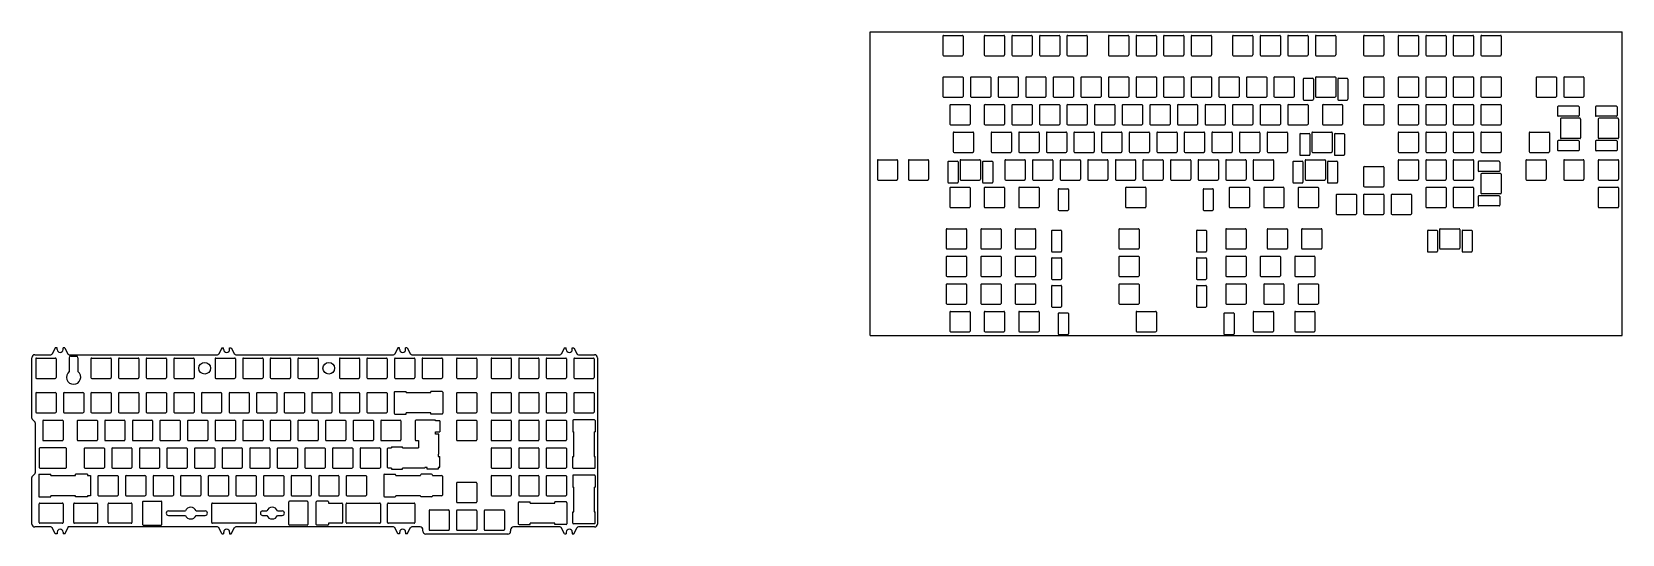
# Model space of a CAD drawing. Header units: millimetres. Extents: x 172 to 1270, y 90 to 437.
import ezdxf

# ---------------------------------------------------------------- set-up
doc = ezdxf.new("R2010")
doc.units = ezdxf.units.MM

msp = doc.modelspace()

# ---------------------------------------------------------------- linework, layer by layer
for p, q in [((750.7, 436.6), (1269.8, 436.6)), ((750.7, 227), (750.7, 436.6)), ((800.8, 433.6), (800.8, 420.6)), ((801.3, 434.1), (814.3, 434.1)), ((814.8, 433.6), (814.8, 420.6)), ((829.4, 433.6), (829.4, 420.6)), ((829.9, 434.1), (842.9, 434.1)), ((843.4, 433.6), (843.4, 420.6)), ((848.4, 433.6), (848.4, 420.6)), ((848.9, 434.1), (861.9, 434.1)), ((862.4, 433.6), (862.4, 420.6)), ((867.5, 433.6), (867.5, 420.6)), ((868, 434.1), (881, 434.1)), ((881.5, 433.6), (881.5, 420.6)), ((886.5, 433.6), (886.5, 420.6)), ((887, 434.1), (900, 434.1)), ((900.5, 433.6), (900.5, 420.6)), ((915.1, 433.6), (915.1, 420.6)), ((915.6, 434.1), (928.6, 434.1)), ((929.1, 433.6), (929.1, 420.6)), ((934.2, 433.6), (934.2, 420.6)), ((934.7, 434.1), (947.7, 434.1)), ((948.2, 433.6), (948.2, 420.6)), ((953.2, 433.6), (953.2, 420.6)), ((953.7, 434.1), (966.7, 434.1)), ((967.2, 433.6), (967.2, 420.6)), ((972.3, 433.6), (972.3, 420.6)), ((972.8, 434.1), (985.8, 434.1)), ((986.3, 433.6), (986.3, 420.6)), ((1000.8, 433.6), (1000.8, 420.6)), ((1001.3, 434.1), (1014.3, 434.1)), ((1014.8, 433.6), (1014.8, 420.6)), ((1019.9, 433.6), (1019.9, 420.6)), ((1020.4, 434.1), (1033.4, 434.1)), ((1033.9, 433.6), (1033.9, 420.6)), ((1038.9, 433.6), (1038.9, 420.6)), ((1039.4, 434.1), (1052.4, 434.1)), ((1052.9, 433.6), (1052.9, 420.6)), ((1058, 433.6), (1058, 420.6)), ((1058.5, 434.1), (1071.5, 434.1)), ((1072, 433.6), (1072, 420.6)), ((1091.3, 433.6), (1091.3, 420.6)), ((1091.8, 434.1), (1104.8, 434.1)), ((1105.3, 433.6), (1105.3, 420.6)), ((1115.1, 433.6), (1115.1, 420.6)), ((1115.6, 434.1), (1128.6, 434.1)), ((1129.1, 433.6), (1129.1, 420.6)), ((1134.2, 433.6), (1134.2, 420.6)), ((1134.7, 434.1), (1147.7, 434.1)), ((1148.2, 433.6), (1148.2, 420.6)), ((1153.2, 433.6), (1153.2, 420.6)), ((1153.7, 434.1), (1166.7, 434.1)), ((1167.2, 433.6), (1167.2, 420.6)), ((1172.3, 433.6), (1172.3, 420.6)), ((1172.8, 434.1), (1185.8, 434.1)), ((1186.3, 433.6), (1186.3, 420.6)), ((1269.8, 227), (1269.8, 436.6)), ((801.3, 420.1), (814.3, 420.1)), ((829.9, 420.1), (842.9, 420.1)), ((848.9, 420.1), (861.9, 420.1)), ((868, 420.1), (881, 420.1)), ((887, 420.1), (900, 420.1)), ((915.6, 420.1), (928.6, 420.1)), ((934.7, 420.1), (947.7, 420.1)), ((953.7, 420.1), (966.7, 420.1)), ((972.8, 420.1), (985.8, 420.1)), ((1001.3, 420.1), (1014.3, 420.1)), ((1020.4, 420.1), (1033.4, 420.1)), ((1039.4, 420.1), (1052.4, 420.1)), ((1058.5, 420.1), (1071.5, 420.1)), ((1091.8, 420.1), (1104.8, 420.1)), ((1115.6, 420.1), (1128.6, 420.1)), ((1134.7, 420.1), (1147.7, 420.1)), ((1153.7, 420.1), (1166.7, 420.1)), ((1172.8, 420.1), (1185.8, 420.1)), ((800.8, 405), (800.8, 392)), ((801.3, 405.5), (814.3, 405.5)), ((814.8, 405), (814.8, 392)), ((819.9, 405), (819.9, 392)), ((820.4, 405.5), (833.4, 405.5)), ((833.9, 405), (833.9, 392)), ((838.9, 405), (838.9, 392)), ((839.4, 405.5), (852.4, 405.5)), ((852.9, 405), (852.9, 392)), ((858, 405), (858, 392)), ((858.5, 405.5), (871.5, 405.5)), ((872, 405), (872, 392)), ((877, 405), (877, 392)), ((877.5, 405.5), (890.5, 405.5)), ((891, 405), (891, 392)), ((896.1, 405), (896.1, 392)), ((896.6, 405.5), (909.6, 405.5)), ((910.1, 405), (910.1, 392)), ((915.1, 405), (915.1, 392)), ((915.6, 405.5), (928.6, 405.5)), ((929.1, 405), (929.1, 392)), ((934.2, 405), (934.2, 392)), ((934.7, 405.5), (947.7, 405.5)), ((948.2, 405), (948.2, 392)), ((953.2, 405), (953.2, 392)), ((953.7, 405.5), (966.7, 405.5)), ((967.2, 405), (967.2, 392)), ((972.3, 405), (972.3, 392)), ((972.8, 405.5), (985.8, 405.5)), ((986.3, 405), (986.3, 392)), ((991.3, 405), (991.3, 392)), ((991.8, 405.5), (1004.8, 405.5)), ((1005.3, 405), (1005.3, 392)), ((1010.4, 405), (1010.4, 392)), ((1010.9, 405.5), (1023.9, 405.5)), ((1024.4, 405), (1024.4, 392)), ((1029.4, 405), (1029.4, 392)), ((1029.9, 405.5), (1042.9, 405.5)), ((1043.4, 405), (1043.4, 392)), ((1049.6, 404), (1049.6, 390)), ((1050.1, 404.5), (1056.1, 404.5)), ((1056.6, 404), (1056.6, 390)), ((1058, 405), (1058, 392)), ((1058.5, 405.5), (1071.5, 405.5)), ((1072, 405), (1072, 392)), ((1073.4, 404), (1073.4, 390)), ((1073.9, 404.5), (1079.9, 404.5)), ((1080.4, 404), (1080.4, 390)), ((1091.3, 405), (1091.3, 392)), ((1091.8, 405.5), (1104.8, 405.5)), ((1105.3, 405), (1105.3, 392)), ((1115.1, 405), (1115.1, 392)), ((1115.6, 405.5), (1128.6, 405.5)), ((1129.1, 405), (1129.1, 392)), ((1134.2, 405), (1134.2, 392)), ((1134.7, 405.5), (1147.7, 405.5)), ((1148.2, 405), (1148.2, 392)), ((1153.2, 405), (1153.2, 392)), ((1153.7, 405.5), (1166.7, 405.5)), ((1167.2, 405), (1167.2, 392)), ((1172.3, 405), (1172.3, 392)), ((1172.8, 405.5), (1185.8, 405.5)), ((1186.3, 405), (1186.3, 392)), ((1210.4, 405), (1210.4, 392)), ((1210.9, 405.5), (1223.9, 405.5)), ((1224.4, 405), (1224.4, 392)), ((1229.4, 405), (1229.4, 392)), ((1229.9, 405.5), (1242.9, 405.5)), ((1243.4, 405), (1243.4, 392)), ((801.3, 391.5), (814.3, 391.5)), ((805.6, 385.9), (805.6, 372.9)), ((806.1, 386.4), (819.1, 386.4)), ((819.6, 385.9), (819.6, 372.9)), ((820.4, 391.5), (833.4, 391.5)), ((829.4, 385.9), (829.4, 372.9)), ((829.9, 386.4), (842.9, 386.4)), ((839.4, 391.5), (852.4, 391.5)), ((843.4, 385.9), (843.4, 372.9)), ((848.4, 385.9), (848.4, 372.9)), ((848.9, 386.4), (861.9, 386.4)), ((858.5, 391.5), (871.5, 391.5)), ((862.4, 385.9), (862.4, 372.9)), ((867.5, 385.9), (867.5, 372.9)), ((868, 386.4), (881, 386.4)), ((877.5, 391.5), (890.5, 391.5)), ((881.5, 385.9), (881.5, 372.9)), ((886.5, 385.9), (886.5, 372.9)), ((887, 386.4), (900, 386.4)), ((896.6, 391.5), (909.6, 391.5)), ((900.5, 385.9), (900.5, 372.9)), ((905.6, 385.9), (905.6, 372.9)), ((906.1, 386.4), (919.1, 386.4)), ((915.6, 391.5), (928.6, 391.5)), ((919.6, 385.9), (919.6, 372.9)), ((924.6, 385.9), (924.6, 372.9)), ((925.1, 386.4), (938.1, 386.4)), ((934.7, 391.5), (947.7, 391.5)), ((938.6, 385.9), (938.6, 372.9)), ((943.7, 385.9), (943.7, 372.9)), ((944.2, 386.4), (957.2, 386.4)), ((953.7, 391.5), (966.7, 391.5)), ((957.7, 385.9), (957.7, 372.9)), ((962.7, 385.9), (962.7, 372.9)), ((963.2, 386.4), (976.2, 386.4)), ((972.8, 391.5), (985.8, 391.5)), ((976.7, 385.9), (976.7, 372.9)), ((981.8, 385.9), (981.8, 372.9)), ((982.3, 386.4), (995.3, 386.4)), ((991.8, 391.5), (1004.8, 391.5)), ((995.8, 385.9), (995.8, 372.9)), ((1000.8, 385.9), (1000.8, 372.9)), ((1001.3, 386.4), (1014.3, 386.4)), ((1010.9, 391.5), (1023.9, 391.5)), ((1014.8, 385.9), (1014.8, 372.9)), ((1019.9, 385.9), (1019.9, 372.9)), ((1020.4, 386.4), (1033.4, 386.4)), ((1029.9, 391.5), (1042.9, 391.5)), ((1033.9, 385.9), (1033.9, 372.9)), ((1038.9, 385.9), (1038.9, 372.9)), ((1039.4, 386.4), (1052.4, 386.4)), ((1050.1, 389.5), (1056.1, 389.5)), ((1052.9, 385.9), (1052.9, 372.9)), ((1058.5, 391.5), (1071.5, 391.5)), ((1062.8, 385.9), (1062.8, 372.9)), ((1063.3, 386.4), (1076.3, 386.4)), ((1073.9, 389.5), (1079.9, 389.5)), ((1076.8, 385.9), (1076.8, 372.9)), ((1091.3, 385.9), (1091.3, 372.9)), ((1091.8, 391.5), (1104.8, 391.5)), ((1091.8, 386.4), (1104.8, 386.4)), ((1105.3, 385.9), (1105.3, 372.9)), ((1115.1, 385.9), (1115.1, 372.9)), ((1115.6, 391.5), (1128.6, 391.5)), ((1115.6, 386.4), (1128.6, 386.4)), ((1129.1, 385.9), (1129.1, 372.9)), ((1134.2, 385.9), (1134.2, 372.9)), ((1134.7, 391.5), (1147.7, 391.5)), ((1134.7, 386.4), (1147.7, 386.4)), ((1148.2, 385.9), (1148.2, 372.9)), ((1153.2, 385.9), (1153.2, 372.9)), ((1153.7, 391.5), (1166.7, 391.5)), ((1153.7, 386.4), (1166.7, 386.4)), ((1167.2, 385.9), (1167.2, 372.9)), ((1172.3, 385.9), (1172.3, 372.9)), ((1172.8, 391.5), (1185.8, 391.5)), ((1172.8, 386.4), (1185.8, 386.4)), ((1186.3, 385.9), (1186.3, 372.9)), ((1210.9, 391.5), (1223.9, 391.5)), ((1225.1, 384.8), (1225.1, 378.8)), ((1239.6, 385.3), (1225.6, 385.3)), ((1229.9, 391.5), (1242.9, 391.5)), ((1240.1, 384.8), (1240.1, 378.8)), ((1251.3, 384.8), (1251.3, 378.8)), ((1265.8, 385.3), (1251.8, 385.3)), ((1266.3, 384.8), (1266.3, 378.8)), ((1239.6, 378.3), (1225.6, 378.3)), ((1227.1, 376.4), (1227.1, 363.4)), ((1240.6, 376.9), (1227.6, 376.9)), ((1241.1, 376.4), (1241.1, 363.4)), ((1265.8, 378.3), (1251.8, 378.3)), ((1253.3, 376.4), (1253.3, 363.4)), ((1266.8, 376.9), (1253.8, 376.9)), ((1267.3, 376.4), (1267.3, 363.4)), ((806.1, 372.4), (819.1, 372.4)), ((808, 366.9), (808, 353.9)), ((808.5, 367.4), (821.5, 367.4)), ((822, 366.9), (822, 353.9)), ((829.9, 372.4), (842.9, 372.4)), ((834.2, 366.9), (834.2, 353.9)), ((834.7, 367.4), (847.7, 367.4)), ((848.2, 366.9), (848.2, 353.9)), ((848.9, 372.4), (861.9, 372.4)), ((853.2, 366.9), (853.2, 353.9)), ((853.7, 367.4), (866.7, 367.4)), ((867.2, 366.9), (867.2, 353.9)), ((868, 372.4), (881, 372.4)), ((872.3, 366.9), (872.3, 353.9)), ((872.8, 367.4), (885.8, 367.4)), ((886.3, 366.9), (886.3, 353.9)), ((887, 372.4), (900, 372.4)), ((891.3, 366.9), (891.3, 353.9)), ((891.8, 367.4), (904.8, 367.4)), ((905.3, 366.9), (905.3, 353.9)), ((906.1, 372.4), (919.1, 372.4)), ((910.4, 366.9), (910.4, 353.9)), ((910.9, 367.4), (923.9, 367.4)), ((924.4, 366.9), (924.4, 353.9)), ((925.1, 372.4), (938.1, 372.4)), ((929.4, 366.9), (929.4, 353.9)), ((929.9, 367.4), (942.9, 367.4)), ((943.4, 366.9), (943.4, 353.9)), ((944.2, 372.4), (957.2, 372.4)), ((948.5, 366.9), (948.5, 353.9)), ((949, 367.4), (962, 367.4)), ((962.5, 366.9), (962.5, 353.9)), ((963.2, 372.4), (976.2, 372.4)), ((967.5, 366.9), (967.5, 353.9)), ((968, 367.4), (981, 367.4)), ((981.5, 366.9), (981.5, 353.9)), ((982.3, 372.4), (995.3, 372.4)), ((986.6, 366.9), (986.6, 353.9)), ((987.1, 367.4), (1000.1, 367.4)), ((1000.6, 366.9), (1000.6, 353.9)), ((1001.3, 372.4), (1014.3, 372.4)), ((1005.6, 366.9), (1005.6, 353.9)), ((1006.1, 367.4), (1019.1, 367.4)), ((1019.6, 366.9), (1019.6, 353.9)), ((1020.4, 372.4), (1033.4, 372.4)), ((1024.7, 366.9), (1024.7, 353.9)), ((1025.2, 367.4), (1038.2, 367.4)), ((1038.7, 366.9), (1038.7, 353.9)), ((1039.4, 372.4), (1052.4, 372.4)), ((1047.2, 365.9), (1047.2, 351.9)), ((1047.7, 366.4), (1053.7, 366.4)), ((1054.2, 365.9), (1054.2, 351.9)), ((1055.6, 366.9), (1055.6, 353.9)), ((1056.1, 367.4), (1069.1, 367.4)), ((1063.3, 372.4), (1076.3, 372.4)), ((1069.6, 366.9), (1069.6, 353.9)), ((1071.1, 365.9), (1071.1, 351.9)), ((1071.6, 366.4), (1077.6, 366.4)), ((1078.1, 365.9), (1078.1, 351.9)), ((1091.8, 372.4), (1104.8, 372.4)), ((1115.1, 366.9), (1115.1, 353.9)), ((1115.6, 372.4), (1128.6, 372.4)), ((1115.6, 367.4), (1128.6, 367.4)), ((1129.1, 366.9), (1129.1, 353.9)), ((1134.2, 366.9), (1134.2, 353.9)), ((1134.7, 372.4), (1147.7, 372.4)), ((1134.7, 367.4), (1147.7, 367.4)), ((1148.2, 366.9), (1148.2, 353.9)), ((1153.2, 366.9), (1153.2, 353.9)), ((1153.7, 372.4), (1166.7, 372.4)), ((1153.7, 367.4), (1166.7, 367.4)), ((1167.2, 366.9), (1167.2, 353.9)), ((1172.3, 366.9), (1172.3, 353.9)), ((1172.8, 372.4), (1185.8, 372.4)), ((1172.8, 367.4), (1185.8, 367.4)), ((1186.3, 366.9), (1186.3, 353.9)), ((1205.6, 366.9), (1205.6, 353.9)), ((1206.1, 367.4), (1219.1, 367.4)), ((1219.6, 366.9), (1219.6, 353.9)), ((1240.6, 362.9), (1227.6, 362.9)), ((1266.8, 362.9), (1253.8, 362.9)), ((808.5, 353.4), (821.5, 353.4)), ((834.7, 353.4), (847.7, 353.4)), ((853.7, 353.4), (866.7, 353.4)), ((872.8, 353.4), (885.8, 353.4)), ((891.8, 353.4), (904.8, 353.4)), ((910.9, 353.4), (923.9, 353.4)), ((929.9, 353.4), (942.9, 353.4)), ((949, 353.4), (962, 353.4)), ((968, 353.4), (981, 353.4)), ((987.1, 353.4), (1000.1, 353.4)), ((1006.1, 353.4), (1019.1, 353.4)), ((1025.2, 353.4), (1038.2, 353.4)), ((1047.7, 351.4), (1053.7, 351.4)), ((1056.1, 353.4), (1069.1, 353.4)), ((1071.6, 351.4), (1077.6, 351.4)), ((1115.6, 353.4), (1128.6, 353.4)), ((1134.7, 353.4), (1147.7, 353.4)), ((1153.7, 353.4), (1166.7, 353.4)), ((1172.8, 353.4), (1185.8, 353.4)), ((1206.1, 353.4), (1219.1, 353.4)), ((1225.1, 361), (1225.1, 355)), ((1239.6, 361.5), (1225.6, 361.5)), ((1239.6, 354.5), (1225.6, 354.5)), ((1240.1, 361), (1240.1, 355)), ((1251.3, 361), (1251.3, 355)), ((1265.8, 361.5), (1251.8, 361.5)), ((1265.8, 354.5), (1251.8, 354.5)), ((1266.3, 361), (1266.3, 355)), ((755.6, 347.8), (755.6, 334.8)), ((756.1, 348.3), (769.1, 348.3)), ((769.6, 347.8), (769.6, 334.8)), ((777, 347.8), (777, 334.8)), ((777.5, 348.3), (790.5, 348.3)), ((791, 347.8), (791, 334.8)), ((804.3, 346.8), (804.3, 332.8)), ((804.8, 347.3), (810.8, 347.3)), ((811.3, 346.8), (811.3, 332.8)), ((812.7, 347.8), (812.7, 334.8)), ((813.2, 348.3), (826.2, 348.3)), ((826.7, 347.8), (826.7, 334.8)), ((828.2, 346.8), (828.2, 332.8)), ((828.7, 347.3), (834.7, 347.3)), ((835.2, 346.8), (835.2, 332.8)), ((843.7, 347.8), (843.7, 334.8)), ((844.2, 348.3), (857.2, 348.3)), ((857.7, 347.8), (857.7, 334.8)), ((862.7, 347.8), (862.7, 334.8)), ((863.2, 348.3), (876.2, 348.3)), ((876.7, 347.8), (876.7, 334.8)), ((881.8, 347.8), (881.8, 334.8)), ((882.3, 348.3), (895.3, 348.3)), ((895.8, 347.8), (895.8, 334.8)), ((900.8, 347.8), (900.8, 334.8)), ((901.3, 348.3), (914.3, 348.3)), ((914.8, 347.8), (914.8, 334.8)), ((919.9, 347.8), (919.9, 334.8)), ((920.4, 348.3), (933.4, 348.3)), ((933.9, 347.8), (933.9, 334.8)), ((938.9, 347.8), (938.9, 334.8)), ((939.4, 348.3), (952.4, 348.3)), ((952.9, 347.8), (952.9, 334.8)), ((958, 347.8), (958, 334.8)), ((958.5, 348.3), (971.5, 348.3)), ((972, 347.8), (972, 334.8)), ((977, 347.8), (977, 334.8)), ((977.5, 348.3), (990.5, 348.3)), ((991, 347.8), (991, 334.8)), ((996.1, 347.8), (996.1, 334.8)), ((996.6, 348.3), (1009.6, 348.3)), ((1010.1, 347.8), (1010.1, 334.8)), ((1015.1, 347.8), (1015.1, 334.8)), ((1015.6, 348.3), (1028.6, 348.3)), ((1029.1, 347.8), (1029.1, 334.8)), ((1042.4, 346.8), (1042.4, 332.8)), ((1042.9, 347.3), (1048.9, 347.3)), ((1049.4, 346.8), (1049.4, 332.8)), ((1050.9, 347.8), (1050.9, 334.8)), ((1051.4, 348.3), (1064.4, 348.3)), ((1064.9, 347.8), (1064.9, 334.8)), ((1066.3, 346.8), (1066.3, 332.8)), ((1066.8, 347.3), (1072.8, 347.3)), ((1073.3, 346.8), (1073.3, 332.8)), ((1091.3, 343.1), (1091.3, 330.1)), ((1091.8, 343.6), (1104.8, 343.6)), ((1105.3, 343.1), (1105.3, 330.1)), ((1115.1, 347.8), (1115.1, 334.8)), ((1115.6, 348.3), (1128.6, 348.3)), ((1129.1, 347.8), (1129.1, 334.8)), ((1134.2, 347.8), (1134.2, 334.8)), ((1134.7, 348.3), (1147.7, 348.3)), ((1148.2, 347.8), (1148.2, 334.8)), ((1153.2, 347.8), (1153.2, 334.8)), ((1153.7, 348.3), (1166.7, 348.3)), ((1167.2, 347.8), (1167.2, 334.8)), ((1170.3, 346.7), (1170.3, 340.7)), ((1184.8, 347.2), (1170.8, 347.2)), ((1185.3, 346.7), (1185.3, 340.7)), ((1203.3, 347.8), (1203.3, 334.8)), ((1203.8, 348.3), (1216.8, 348.3)), ((1217.3, 347.8), (1217.3, 334.8)), ((1229.4, 347.8), (1229.4, 334.8)), ((1229.9, 348.3), (1242.9, 348.3)), ((1243.4, 347.8), (1243.4, 334.8)), ((1253.3, 347.8), (1253.3, 334.8)), ((1253.8, 348.3), (1266.8, 348.3)), ((1267.3, 347.8), (1267.3, 334.8)), ((756.1, 334.3), (769.1, 334.3)), ((777.5, 334.3), (790.5, 334.3)), ((804.8, 332.3), (810.8, 332.3)), ((813.2, 334.3), (826.2, 334.3)), ((828.7, 332.3), (834.7, 332.3)), ((844.2, 334.3), (857.2, 334.3)), ((863.2, 334.3), (876.2, 334.3)), ((882.3, 334.3), (895.3, 334.3)), ((901.3, 334.3), (914.3, 334.3)), ((920.4, 334.3), (933.4, 334.3)), ((939.4, 334.3), (952.4, 334.3)), ((958.5, 334.3), (971.5, 334.3)), ((977.5, 334.3), (990.5, 334.3)), ((996.6, 334.3), (1009.6, 334.3)), ((1015.6, 334.3), (1028.6, 334.3)), ((1042.9, 332.3), (1048.9, 332.3)), ((1051.4, 334.3), (1064.4, 334.3)), ((1066.8, 332.3), (1072.8, 332.3)), ((1091.8, 329.6), (1104.8, 329.6)), ((1115.6, 334.3), (1128.6, 334.3)), ((1134.7, 334.3), (1147.7, 334.3)), ((1153.7, 334.3), (1166.7, 334.3)), ((1184.8, 340.2), (1170.8, 340.2)), ((1172.3, 338.3), (1172.3, 325.3)), ((1185.8, 338.8), (1172.8, 338.8)), ((1186.3, 338.3), (1186.3, 325.3)), ((1203.8, 334.3), (1216.8, 334.3)), ((1229.9, 334.3), (1242.9, 334.3)), ((1253.8, 334.3), (1266.8, 334.3)), ((805.6, 328.8), (805.6, 315.8)), ((806.1, 329.3), (819.1, 329.3)), ((819.6, 328.8), (819.6, 315.8)), ((829.4, 328.8), (829.4, 315.8)), ((829.9, 329.3), (842.9, 329.3)), ((843.4, 328.8), (843.4, 315.8)), ((853.2, 328.8), (853.2, 315.8)), ((853.7, 329.3), (866.7, 329.3)), ((867.2, 328.8), (867.2, 315.8)), ((880.5, 327.8), (880.5, 313.8)), ((881, 328.3), (887, 328.3)), ((887.5, 327.8), (887.5, 313.8)), ((927, 328.8), (927, 315.8)), ((927.5, 329.3), (940.5, 329.3)), ((941, 328.8), (941, 315.8)), ((980.5, 327.8), (980.5, 313.8)), ((981, 328.3), (987, 328.3)), ((987.5, 327.8), (987.5, 313.8)), ((998.5, 328.8), (998.5, 315.8)), ((999, 329.3), (1012, 329.3)), ((1012.5, 328.8), (1012.5, 315.8)), ((1022.3, 328.8), (1022.3, 315.8)), ((1022.8, 329.3), (1035.8, 329.3)), ((1036.3, 328.8), (1036.3, 315.8)), ((1046.1, 328.8), (1046.1, 315.8)), ((1046.6, 329.3), (1059.6, 329.3)), ((1060.1, 328.8), (1060.1, 315.8)), ((1072.3, 324), (1072.3, 311)), ((1072.8, 324.5), (1085.8, 324.5)), ((1086.3, 324), (1086.3, 311)), ((1091.3, 324), (1091.3, 311)), ((1091.8, 324.5), (1104.8, 324.5)), ((1105.3, 324), (1105.3, 311)), ((1110.4, 324), (1110.4, 311)), ((1110.9, 324.5), (1123.9, 324.5)), ((1124.4, 324), (1124.4, 311)), ((1134.2, 328.8), (1134.2, 315.8)), ((1134.7, 329.3), (1147.7, 329.3)), ((1148.2, 328.8), (1148.2, 315.8)), ((1153.2, 328.8), (1153.2, 315.8)), ((1153.7, 329.3), (1166.7, 329.3)), ((1167.2, 328.8), (1167.2, 315.8)), ((1170.3, 322.9), (1170.3, 316.9)), ((1184.8, 323.4), (1170.8, 323.4)), ((1185.8, 324.8), (1172.8, 324.8)), ((1185.3, 322.9), (1185.3, 316.9)), ((1253.3, 328.8), (1253.3, 315.8)), ((1253.8, 329.3), (1266.8, 329.3)), ((1267.3, 328.8), (1267.3, 315.8)), ((806.1, 315.3), (819.1, 315.3)), ((829.9, 315.3), (842.9, 315.3)), ((853.7, 315.3), (866.7, 315.3)), ((881, 313.3), (887, 313.3)), ((927.5, 315.3), (940.5, 315.3)), ((981, 313.3), (987, 313.3)), ((999, 315.3), (1012, 315.3)), ((1022.8, 315.3), (1035.8, 315.3)), ((1046.6, 315.3), (1059.6, 315.3)), ((1072.8, 310.5), (1085.8, 310.5)), ((1091.8, 310.5), (1104.8, 310.5)), ((1110.9, 310.5), (1123.9, 310.5)), ((1134.7, 315.3), (1147.7, 315.3)), ((1153.7, 315.3), (1166.7, 315.3)), ((1184.8, 316.4), (1170.8, 316.4)), ((1253.8, 315.3), (1266.8, 315.3)), ((803.2, 300.2), (803.2, 287.2)), ((803.7, 300.7), (816.7, 300.7)), ((817.2, 300.2), (817.2, 287.2)), ((827, 300.2), (827, 287.2)), ((827.5, 300.7), (840.5, 300.7)), ((841, 300.2), (841, 287.2)), ((850.8, 300.2), (850.8, 287.2)), ((851.3, 300.7), (864.3, 300.7)), ((864.8, 300.2), (864.8, 287.2)), ((875.8, 299.2), (875.8, 285.2)), ((876.3, 299.7), (882.3, 299.7)), ((882.8, 299.2), (882.8, 285.2)), ((922.3, 300.2), (922.3, 287.2)), ((922.8, 300.7), (935.8, 300.7)), ((936.3, 300.2), (936.3, 287.2)), ((975.8, 299.2), (975.8, 285.2)), ((976.3, 299.7), (982.3, 299.7)), ((982.8, 299.2), (982.8, 285.2)), ((996.1, 300.2), (996.1, 287.2)), ((996.6, 300.7), (1009.6, 300.7)), ((1010.1, 300.2), (1010.1, 287.2)), ((1024.7, 300.2), (1024.7, 287.2)), ((1025.2, 300.7), (1038.2, 300.7)), ((1038.7, 300.2), (1038.7, 287.2)), ((1048.5, 300.2), (1048.5, 287.2)), ((1049, 300.7), (1062, 300.7)), ((1062.5, 300.2), (1062.5, 287.2)), ((1135.3, 299.2), (1135.3, 285.2)), ((1135.8, 299.7), (1141.8, 299.7)), ((1142.3, 299.2), (1142.3, 285.2)), ((1143.7, 300.2), (1143.7, 287.2)), ((1144.2, 300.7), (1157.2, 300.7)), ((1157.7, 300.2), (1157.7, 287.2)), ((1159.2, 299.2), (1159.2, 285.2)), ((1159.7, 299.7), (1165.7, 299.7)), ((1166.2, 299.2), (1166.2, 285.2)), ((803.7, 286.7), (816.7, 286.7)), ((827.5, 286.7), (840.5, 286.7)), ((851.3, 286.7), (864.3, 286.7)), ((922.8, 286.7), (935.8, 286.7)), ((996.6, 286.7), (1009.6, 286.7)), ((1025.2, 286.7), (1038.2, 286.7)), ((1049, 286.7), (1062, 286.7)), ((1144.2, 286.7), (1157.2, 286.7)), ((803.2, 281.2), (803.2, 268.2)), ((803.7, 281.7), (816.7, 281.7)), ((817.2, 281.2), (817.2, 268.2)), ((827, 281.2), (827, 268.2)), ((827.5, 281.7), (840.5, 281.7)), ((841, 281.2), (841, 268.2)), ((850.8, 281.2), (850.8, 268.2)), ((851.3, 281.7), (864.3, 281.7)), ((864.8, 281.2), (864.8, 268.2)), ((875.8, 280.2), (875.8, 266.2)), ((876.3, 284.7), (882.3, 284.7)), ((876.3, 280.7), (882.3, 280.7)), ((882.8, 280.2), (882.8, 266.2)), ((922.3, 281.2), (922.3, 268.2)), ((922.8, 281.7), (935.8, 281.7)), ((936.3, 281.2), (936.3, 268.2)), ((975.8, 280.2), (975.8, 266.2)), ((976.3, 284.7), (982.3, 284.7)), ((976.3, 280.7), (982.3, 280.7)), ((982.8, 280.2), (982.8, 266.2)), ((996.1, 281.2), (996.1, 268.2)), ((996.6, 281.7), (1009.6, 281.7)), ((1010.1, 281.2), (1010.1, 268.2)), ((1019.9, 281.2), (1019.9, 268.2)), ((1020.4, 281.7), (1033.4, 281.7)), ((1033.9, 281.2), (1033.9, 268.2)), ((1043.7, 281.2), (1043.7, 268.2)), ((1044.2, 281.7), (1057.2, 281.7)), ((1057.7, 281.2), (1057.7, 268.2)), ((1135.8, 284.7), (1141.8, 284.7)), ((1159.7, 284.7), (1165.7, 284.7)), ((803.7, 267.7), (816.7, 267.7)), ((827.5, 267.7), (840.5, 267.7)), ((851.3, 267.7), (864.3, 267.7)), ((876.3, 265.7), (882.3, 265.7)), ((922.8, 267.7), (935.8, 267.7)), ((976.3, 265.7), (982.3, 265.7)), ((996.6, 267.7), (1009.6, 267.7)), ((1020.4, 267.7), (1033.4, 267.7)), ((1044.2, 267.7), (1057.2, 267.7)), ((803.2, 262.1), (803.2, 249.1)), ((803.7, 262.6), (816.7, 262.6)), ((817.2, 262.1), (817.2, 249.1)), ((827, 262.1), (827, 249.1)), ((827.5, 262.6), (840.5, 262.6)), ((841, 262.1), (841, 249.1)), ((850.8, 262.1), (850.8, 249.1)), ((851.3, 262.6), (864.3, 262.6)), ((864.8, 262.1), (864.8, 249.1)), ((875.8, 261.1), (875.8, 247.1)), ((876.3, 261.6), (882.3, 261.6)), ((882.8, 261.1), (882.8, 247.1)), ((922.3, 262.1), (922.3, 249.1)), ((922.8, 262.6), (935.8, 262.6)), ((936.3, 262.1), (936.3, 249.1)), ((975.8, 261.1), (975.8, 247.1)), ((976.3, 261.6), (982.3, 261.6)), ((982.8, 261.1), (982.8, 247.1)), ((996.1, 262.1), (996.1, 249.1)), ((996.6, 262.6), (1009.6, 262.6)), ((1010.1, 262.1), (1010.1, 249.1)), ((1022.3, 262.1), (1022.3, 249.1)), ((1022.8, 262.6), (1035.8, 262.6)), ((1036.3, 262.1), (1036.3, 249.1)), ((1046.1, 262.1), (1046.1, 249.1)), ((1046.6, 262.6), (1059.6, 262.6)), ((1060.1, 262.1), (1060.1, 249.1)), ((803.7, 248.6), (816.7, 248.6)), ((805.6, 243.1), (805.6, 230.1)), ((806.1, 243.6), (819.1, 243.6)), ((819.6, 243.1), (819.6, 230.1)), ((827.5, 248.6), (840.5, 248.6)), ((829.4, 243.1), (829.4, 230.1)), ((829.9, 243.6), (842.9, 243.6)), ((843.4, 243.1), (843.4, 230.1)), ((851.3, 248.6), (864.3, 248.6)), ((853.2, 243.1), (853.2, 230.1)), ((853.7, 243.6), (866.7, 243.6)), ((867.2, 243.1), (867.2, 230.1)), ((876.3, 246.6), (882.3, 246.6)), ((880.5, 242.1), (880.5, 228.1)), ((881, 242.6), (887, 242.6)), ((887.5, 242.1), (887.5, 228.1)), ((922.8, 248.6), (935.8, 248.6)), ((934.2, 243.1), (934.2, 230.1)), ((934.7, 243.6), (947.7, 243.6)), ((948.2, 243.1), (948.2, 230.1)), ((976.3, 246.6), (982.3, 246.6)), ((994.8, 242.1), (994.8, 228.1)), ((995.3, 242.6), (1001.3, 242.6)), ((996.6, 248.6), (1009.6, 248.6)), ((1001.8, 242.1), (1001.8, 228.1)), ((1015.1, 243.1), (1015.1, 230.1)), ((1015.6, 243.6), (1028.6, 243.6)), ((1022.8, 248.6), (1035.8, 248.6)), ((1029.1, 243.1), (1029.1, 230.1)), ((1043.7, 243.1), (1043.7, 230.1)), ((1044.2, 243.6), (1057.2, 243.6)), ((1046.6, 248.6), (1059.6, 248.6)), ((1057.7, 243.1), (1057.7, 230.1)), ((750.7, 227), (1269.8, 227)), ((806.1, 229.6), (819.1, 229.6)), ((829.9, 229.6), (842.9, 229.6)), ((853.7, 229.6), (866.7, 229.6)), ((881, 227.6), (887, 227.6)), ((934.7, 229.6), (947.7, 229.6)), ((995.3, 227.6), (1001.3, 227.6)), ((1015.6, 229.6), (1028.6, 229.6)), ((1044.2, 229.6), (1057.2, 229.6)), ((171.9, 170), (171.9, 211.7)), ((173.9, 213.7), (185, 213.7)), ((174.6, 210.9), (174.6, 197.9)), ((175.1, 211.4), (188.1, 211.4)), ((188.1, 218.5), (185.9, 214.2)), ((189.3, 218.5), (188.1, 218.5)), ((188.6, 210.9), (188.6, 197.9)), ((189.3, 217.3), (189.3, 218.5)), ((194.6, 218.5), (193.4, 218.5)), ((193.4, 217.3), (193.4, 218.5)), ((194.6, 218.5), (196.8, 214.2)), ((197.7, 213.7), (300, 213.7)), ((197.7, 211.7), (197.7, 202.1)), ((198.7, 212.7), (202.7, 212.7)), ((203.7, 211.7), (203.7, 202.1)), ((212.7, 210.9), (212.7, 197.9)), ((213.2, 211.4), (226.2, 211.4)), ((226.7, 210.9), (226.7, 197.9)), ((231.8, 210.9), (231.8, 197.9)), ((232.3, 211.4), (245.3, 211.4)), ((245.8, 210.9), (245.8, 197.9)), ((250.8, 210.9), (250.8, 197.9)), ((251.3, 211.4), (264.3, 211.4)), ((264.8, 210.9), (264.8, 197.9)), ((269.9, 210.9), (269.9, 197.9)), ((270.4, 211.4), (283.4, 211.4)), ((283.9, 210.9), (283.9, 197.9)), ((298.4, 210.9), (298.4, 197.9)), ((298.9, 211.4), (311.9, 211.4)), ((303.1, 218.5), (300.9, 214.2)), ((303.1, 218.5), (304.3, 218.5)), ((304.3, 217.3), (304.3, 218.5)), ((308.4, 218.5), (309.6, 218.5)), ((308.4, 217.3), (308.4, 218.5)), ((309.6, 218.5), (311.8, 214.2)), ((312.4, 210.9), (312.4, 197.9)), ((312.7, 213.7), (421.5, 213.7)), ((317.5, 210.9), (317.5, 197.9)), ((318, 211.4), (331, 211.4)), ((331.5, 210.9), (331.5, 197.9)), ((336.5, 210.9), (336.5, 197.9)), ((337, 211.4), (350, 211.4)), ((350.5, 210.9), (350.5, 197.9)), ((355.6, 210.9), (355.6, 197.9)), ((356.1, 211.4), (369.1, 211.4)), ((369.6, 210.9), (369.6, 197.9)), ((384.2, 210.9), (384.2, 197.9)), ((384.7, 211.4), (397.7, 211.4)), ((398.2, 210.9), (398.2, 197.9)), ((403.2, 210.9), (403.2, 197.9)), ((403.7, 211.4), (416.7, 211.4)), ((417.2, 210.9), (417.2, 197.9)), ((422.3, 210.9), (422.3, 197.9)), ((424.6, 218.5), (422.4, 214.2)), ((422.8, 211.4), (435.8, 211.4)), ((425.8, 218.5), (424.6, 218.5)), ((425.8, 217.3), (425.8, 218.5)), ((431.1, 218.5), (429.9, 218.5)), ((429.9, 217.3), (429.9, 218.5)), ((431.1, 218.5), (433.4, 214.2)), ((434.2, 213.7), (536.5, 213.7)), ((436.3, 210.9), (436.3, 197.9)), ((441.3, 210.9), (441.3, 197.9)), ((441.8, 211.4), (454.8, 211.4)), ((455.3, 210.9), (455.3, 197.9)), ((465.1, 210.9), (465.1, 197.9)), ((465.6, 211.4), (478.6, 211.4)), ((479.1, 210.9), (479.1, 197.9)), ((488.9, 210.9), (488.9, 197.9)), ((489.4, 211.4), (502.4, 211.4)), ((502.9, 210.9), (502.9, 197.9)), ((508, 210.9), (508, 197.9)), ((508.5, 211.4), (521.5, 211.4)), ((522, 210.9), (522, 197.9)), ((527, 210.9), (527, 197.9)), ((527.5, 211.4), (540.5, 211.4)), ((539.6, 218.5), (537.4, 214.2)), ((539.6, 218.5), (540.8, 218.5)), ((540.8, 217.3), (540.8, 218.5)), ((541, 210.9), (541, 197.9)), ((544.9, 218.5), (546.1, 218.5)), ((544.9, 217.3), (544.9, 218.5)), ((546.1, 218.5), (548.4, 214.2)), ((546.1, 210.9), (546.1, 197.9)), ((546.6, 211.4), (559.6, 211.4)), ((549.2, 213.7), (560.4, 213.7)), ((560.1, 210.9), (560.1, 197.9)), ((562.4, 211.7), (562.4, 96.9)), ((174.6, 187.1), (174.6, 174.1)), ((175.1, 197.4), (188.1, 197.4)), ((175.1, 187.6), (188.1, 187.6)), ((188.6, 187.1), (188.6, 174.1)), ((193.7, 187.1), (193.7, 174.1)), ((194.2, 187.6), (207.2, 187.6)), ((207.7, 187.1), (207.7, 174.1)), ((212.7, 187.1), (212.7, 174.1)), ((213.2, 197.4), (226.2, 197.4)), ((213.2, 187.6), (226.2, 187.6)), ((226.7, 187.1), (226.7, 174.1)), ((231.8, 187.1), (231.8, 174.1)), ((232.3, 197.4), (245.3, 197.4)), ((232.3, 187.6), (245.3, 187.6)), ((245.8, 187.1), (245.8, 174.1)), ((250.8, 187.1), (250.8, 174.1)), ((251.3, 197.4), (264.3, 197.4)), ((251.3, 187.6), (264.3, 187.6)), ((264.8, 187.1), (264.8, 174.1)), ((269.9, 187.1), (269.9, 174.1)), ((270.4, 197.4), (283.4, 197.4)), ((270.4, 187.6), (283.4, 187.6)), ((283.9, 187.1), (283.9, 174.1)), ((288.9, 187.1), (288.9, 174.1)), ((289.4, 187.6), (302.4, 187.6)), ((298.9, 197.4), (311.9, 197.4)), ((302.9, 187.1), (302.9, 174.1)), ((308, 187.1), (308, 174.1)), ((308.5, 187.6), (321.5, 187.6)), ((318, 197.4), (331, 197.4)), ((322, 187.1), (322, 174.1)), ((327, 187.1), (327, 174.1)), ((327.5, 187.6), (340.5, 187.6)), ((337, 197.4), (350, 197.4)), ((341, 187.1), (341, 174.1)), ((346.1, 187.1), (346.1, 174.1)), ((346.6, 187.6), (359.6, 187.6)), ((356.1, 197.4), (369.1, 197.4)), ((360.1, 187.1), (360.1, 174.1)), ((365.1, 187.1), (365.1, 174.1)), ((365.6, 187.6), (378.6, 187.6)), ((379.1, 187.1), (379.1, 174.1)), ((384.2, 187.1), (384.2, 174.1)), ((384.7, 197.4), (397.7, 197.4)), ((384.7, 187.6), (397.7, 187.6)), ((398.2, 187.1), (398.2, 174.1)), ((403.2, 187.1), (403.2, 174.1)), ((403.7, 197.4), (416.7, 197.4)), ((403.7, 187.6), (416.7, 187.6)), ((417.2, 187.1), (417.2, 174.1)), ((422.8, 197.4), (435.8, 197.4)), ((430.3, 187.6), (447.3, 187.6)), ((441.8, 197.4), (454.8, 197.4)), ((465.1, 187.1), (465.1, 174.1)), ((465.6, 197.4), (478.6, 197.4)), ((465.6, 187.6), (478.6, 187.6)), ((479.1, 187.1), (479.1, 174.1)), ((488.9, 187.1), (488.9, 174.1)), ((489.4, 197.4), (502.4, 197.4)), ((489.4, 187.6), (502.4, 187.6)), ((502.9, 187.1), (502.9, 174.1)), ((508, 187.1), (508, 174.1)), ((508.5, 197.4), (521.5, 197.4)), ((508.5, 187.6), (521.5, 187.6)), ((522, 187.1), (522, 174.1)), ((527, 187.1), (527, 174.1)), ((527.5, 197.4), (540.5, 197.4)), ((527.5, 187.6), (540.5, 187.6)), ((541, 187.1), (541, 174.1)), ((546.1, 187.1), (546.1, 174.1)), ((546.6, 197.4), (559.6, 197.4)), ((546.6, 187.6), (559.6, 187.6)), ((560.1, 187.1), (560.1, 174.1)), ((172.2, 169.3), (174, 167.5)), ((174.2, 166.7), (174.2, 132.2)), ((175.1, 173.6), (188.1, 173.6)), ((179.4, 168), (179.4, 155)), ((179.9, 168.5), (192.9, 168.5)), ((193.4, 168), (193.4, 155)), ((194.2, 173.6), (207.2, 173.6)), ((203.2, 168), (203.2, 155)), ((203.7, 168.5), (216.7, 168.5)), ((213.2, 173.6), (226.2, 173.6)), ((217.2, 168), (217.2, 155)), ((222.2, 168), (222.2, 155)), ((222.7, 168.5), (235.7, 168.5)), ((232.3, 173.6), (245.3, 173.6)), ((236.2, 168), (236.2, 155)), ((241.3, 168), (241.3, 155)), ((241.8, 168.5), (254.8, 168.5)), ((251.3, 173.6), (264.3, 173.6)), ((255.3, 168), (255.3, 155)), ((260.3, 168), (260.3, 155)), ((260.8, 168.5), (273.8, 168.5)), ((270.4, 173.6), (283.4, 173.6)), ((274.3, 168), (274.3, 155)), ((279.4, 168), (279.4, 155)), ((279.9, 168.5), (292.9, 168.5)), ((289.4, 173.6), (302.4, 173.6)), ((293.4, 168), (293.4, 155)), ((298.4, 168), (298.4, 155)), ((298.9, 168.5), (311.9, 168.5)), ((308.5, 173.6), (321.5, 173.6)), ((312.4, 168), (312.4, 155)), ((317.5, 168), (317.5, 155)), ((318, 168.5), (331, 168.5)), ((327.5, 173.6), (340.5, 173.6)), ((331.5, 168), (331.5, 155)), ((336.5, 168), (336.5, 155)), ((337, 168.5), (350, 168.5)), ((346.6, 173.6), (359.6, 173.6)), ((350.5, 168), (350.5, 155)), ((355.6, 168), (355.6, 155)), ((356.1, 168.5), (369.1, 168.5)), ((365.6, 173.6), (378.6, 173.6)), ((369.6, 168), (369.6, 155)), ((374.6, 168), (374.6, 155)), ((375.1, 168.5), (388.1, 168.5)), ((384.7, 173.6), (397.7, 173.6)), ((388.6, 168), (388.6, 155)), ((393.7, 168), (393.7, 155)), ((394.2, 168.5), (407.2, 168.5)), ((403.7, 173.6), (416.7, 173.6)), ((407.7, 168), (407.7, 155)), ((412.7, 168), (412.7, 155)), ((413.2, 168.5), (426.2, 168.5)), ((426.7, 168), (426.7, 155)), ((447.3, 173.6), (430.3, 173.6)), ((436.5, 168), (436.5, 155)), ((450.5, 168.5), (437, 168.5)), ((450.5, 168.1), (450.5, 168.5)), ((465.1, 168), (465.1, 155)), ((465.6, 173.6), (478.6, 173.6)), ((465.6, 168.5), (478.6, 168.5)), ((479.1, 168), (479.1, 155)), ((488.9, 168), (488.9, 155)), ((489.4, 173.6), (502.4, 173.6)), ((489.4, 168.5), (502.4, 168.5)), ((502.9, 168), (502.9, 155)), ((508, 168), (508, 155)), ((508.5, 173.6), (521.5, 173.6)), ((508.5, 168.5), (521.5, 168.5)), ((522, 168), (522, 155)), ((527, 168), (527, 155)), ((527.5, 173.6), (540.5, 173.6)), ((527.5, 168.5), (540.5, 168.5)), ((541, 168), (541, 155)), ((546.6, 173.6), (559.6, 173.6)), ((179.9, 154.5), (192.9, 154.5)), ((203.7, 154.5), (216.7, 154.5)), ((222.7, 154.5), (235.7, 154.5)), ((241.8, 154.5), (254.8, 154.5)), ((260.8, 154.5), (273.8, 154.5)), ((279.9, 154.5), (292.9, 154.5)), ((298.9, 154.5), (311.9, 154.5)), ((318, 154.5), (331, 154.5)), ((337, 154.5), (350, 154.5)), ((356.1, 154.5), (369.1, 154.5)), ((375.1, 154.5), (388.1, 154.5)), ((394.2, 154.5), (407.2, 154.5)), ((413.2, 154.5), (426.2, 154.5)), ((437, 154.5), (438.9, 154.5)), ((438.9, 154.5), (438.9, 149.5)), ((450.5, 159), (450.5, 160.5)), ((452.9, 159), (450.5, 159)), ((452.9, 145), (452.9, 159)), ((465.6, 154.5), (478.6, 154.5)), ((489.4, 154.5), (502.4, 154.5)), ((508.5, 154.5), (521.5, 154.5)), ((527.5, 154.5), (540.5, 154.5)), ((546.1, 143.5), (546.1, 160.5)), ((560.1, 160.5), (560.1, 143.5)), ((177, 149), (177, 136)), ((195.3, 149.5), (177.5, 149.5)), ((195.8, 136), (195.8, 149)), ((208, 149), (208, 136)), ((208.5, 149.5), (221.5, 149.5)), ((222, 149), (222, 136)), ((227, 149), (227, 136)), ((227.5, 149.5), (240.5, 149.5)), ((241, 149), (241, 136)), ((246.1, 149), (246.1, 136)), ((246.6, 149.5), (259.6, 149.5)), ((260.1, 149), (260.1, 136)), ((265.1, 149), (265.1, 136)), ((265.6, 149.5), (278.6, 149.5)), ((279.1, 149), (279.1, 136)), ((284.2, 149), (284.2, 136)), ((284.7, 149.5), (297.7, 149.5)), ((298.2, 149), (298.2, 136)), ((303.2, 149), (303.2, 136)), ((303.7, 149.5), (316.7, 149.5)), ((317.2, 149), (317.2, 136)), ((322.3, 149), (322.3, 136)), ((322.8, 149.5), (335.8, 149.5)), ((336.3, 149), (336.3, 136)), ((341.3, 149), (341.3, 136)), ((341.8, 149.5), (354.8, 149.5)), ((355.3, 149), (355.3, 136)), ((360.4, 149), (360.4, 136)), ((360.9, 149.5), (373.9, 149.5)), ((374.4, 149), (374.4, 136)), ((379.4, 149), (379.4, 136)), ((379.9, 149.5), (392.9, 149.5)), ((393.4, 149), (393.4, 136)), ((398.5, 149), (398.5, 136)), ((399, 149.5), (412, 149.5)), ((412.5, 149), (412.5, 136)), ((417.4, 136), (417.4, 149)), ((417.9, 149.5), (420.2, 149.5)), ((427.8, 149.5), (438.9, 149.5)), ((452.4, 145), (452.9, 145)), ((488.9, 149), (488.9, 136)), ((489.4, 149.5), (502.4, 149.5)), ((502.9, 149), (502.9, 136)), ((508, 149), (508, 136)), ((508.5, 149.5), (521.5, 149.5)), ((522, 149), (522, 136)), ((527, 149), (527, 136)), ((527.5, 149.5), (540.5, 149.5)), ((541, 149), (541, 136)), ((177.5, 135.5), (195.3, 135.5)), ((208.5, 135.5), (221.5, 135.5)), ((227.5, 135.5), (240.5, 135.5)), ((246.6, 135.5), (259.6, 135.5)), ((265.6, 135.5), (278.6, 135.5)), ((284.7, 135.5), (297.7, 135.5)), ((303.7, 135.5), (316.7, 135.5)), ((322.8, 135.5), (335.8, 135.5)), ((341.8, 135.5), (354.8, 135.5)), ((360.9, 135.5), (373.9, 135.5)), ((379.9, 135.5), (392.9, 135.5)), ((399, 135.5), (412, 135.5)), ((420.2, 135.5), (417.9, 135.5)), ((443.3, 135.5), (427.8, 135.5)), ((443.3, 135.5), (443.3, 135.9)), ((489.4, 135.5), (502.4, 135.5)), ((508.5, 135.5), (521.5, 135.5)), ((527.5, 135.5), (540.5, 135.5)), ((171.9, 96.9), (171.9, 129)), ((172.2, 129.7), (174, 131.5)), ((185, 130.4), (202, 130.4)), ((210.3, 130.4), (212.4, 130.4)), ((212.4, 130.4), (212.4, 116.4)), ((217.5, 129.9), (217.5, 116.9)), ((218, 130.4), (231, 130.4)), ((231.5, 129.9), (231.5, 116.9)), ((236.5, 129.9), (236.5, 116.9)), ((237, 130.4), (250, 130.4)), ((250.5, 129.9), (250.5, 116.9)), ((255.6, 129.9), (255.6, 116.9)), ((256.1, 130.4), (269.1, 130.4)), ((269.6, 129.9), (269.6, 116.9)), ((274.6, 129.9), (274.6, 116.9)), ((275.1, 130.4), (288.1, 130.4)), ((288.6, 129.9), (288.6, 116.9)), ((293.7, 129.9), (293.7, 116.9)), ((294.2, 130.4), (307.2, 130.4)), ((307.7, 129.9), (307.7, 116.9)), ((312.7, 129.9), (312.7, 116.9)), ((313.2, 130.4), (326.2, 130.4)), ((326.7, 129.9), (326.7, 116.9)), ((331.8, 129.9), (331.8, 116.9)), ((332.3, 130.4), (345.3, 130.4)), ((345.8, 129.9), (345.8, 116.9)), ((350.8, 129.9), (350.8, 116.9)), ((351.3, 130.4), (364.3, 130.4)), ((364.8, 129.9), (364.8, 116.9)), ((369.9, 129.9), (369.9, 116.9)), ((370.4, 130.4), (383.4, 130.4)), ((383.9, 129.9), (383.9, 116.9)), ((388.9, 129.9), (388.9, 116.9)), ((389.4, 130.4), (402.4, 130.4)), ((402.9, 129.9), (402.9, 116.9)), ((423.1, 130.4), (440.2, 130.4)), ((448.4, 130.4), (454.8, 130.4)), ((455.3, 129.9), (455.3, 116.9)), ((465.1, 125.2), (465.1, 112.2)), ((465.6, 125.7), (478.6, 125.7)), ((479.1, 125.2), (479.1, 112.2)), ((488.9, 129.9), (488.9, 116.9)), ((489.4, 130.4), (502.4, 130.4)), ((502.9, 129.9), (502.9, 116.9)), ((508, 129.9), (508, 116.9)), ((508.5, 130.4), (521.5, 130.4)), ((522, 129.9), (522, 116.9)), ((527, 129.9), (527, 116.9)), ((527.5, 130.4), (540.5, 130.4)), ((541, 129.9), (541, 116.9)), ((546.1, 105.4), (546.1, 122.4)), ((560.1, 122.4), (560.1, 105.4)), ((177, 97.9), (177, 110.9)), ((177.5, 111.4), (192.9, 111.4)), ((202, 116.4), (185, 116.4)), ((193.4, 110.9), (193.4, 97.9)), ((200.8, 97.9), (200.8, 110.9)), ((201.3, 111.4), (216.7, 111.4)), ((212.4, 116.4), (210.3, 116.4)), ((217.2, 110.9), (217.2, 97.9)), ((218, 116.4), (231, 116.4)), ((224.6, 97.9), (224.6, 110.9)), ((225.1, 111.4), (240.5, 111.4)), ((237, 116.4), (250, 116.4)), ((241, 110.9), (241, 97.9)), ((256.1, 116.4), (269.1, 116.4)), ((275.1, 116.4), (288.1, 116.4)), ((294.2, 116.4), (307.2, 116.4)), ((296.1, 97.9), (296.1, 110.9)), ((296.6, 111.4), (326.2, 111.4)), ((313.2, 116.4), (326.2, 116.4)), ((326.7, 110.9), (326.7, 97.9)), ((332.3, 116.4), (345.3, 116.4)), ((351.3, 116.4), (364.3, 116.4)), ((370.4, 116.4), (383.4, 116.4)), ((376.8, 111.4), (385.8, 111.4)), ((386.3, 110.9), (386.3, 97.9)), ((388.9, 97.9), (388.9, 110.9)), ((389.4, 116.4), (402.4, 116.4)), ((389.4, 111.4), (412, 111.4)), ((412.5, 110.9), (412.5, 97.9)), ((417.5, 97.9), (417.5, 110.9)), ((418, 111.4), (435.8, 111.4)), ((440.2, 116.4), (423.1, 116.4)), ((436.3, 110.9), (436.3, 97.9)), ((454.8, 116.4), (448.4, 116.4)), ((465.6, 111.7), (478.6, 111.7)), ((489.4, 116.4), (502.4, 116.4)), ((508.5, 116.4), (521.5, 116.4)), ((516, 111.4), (533, 111.4)), ((527.5, 116.4), (540.5, 116.4)), ((266.2, 105.9), (277.9, 105.9)), ((266.2, 102.8), (277.9, 102.8)), ((285.3, 105.9), (291.6, 105.9)), ((285.3, 102.8), (291.6, 102.8)), ((331.2, 105.9), (334.1, 105.9)), ((331.2, 102.8), (334.1, 102.8)), ((341.5, 105.9), (344.7, 105.9)), ((341.5, 102.8), (344.7, 102.8)), ((446.1, 106.1), (446.1, 93.1)), ((446.6, 106.6), (459.6, 106.6)), ((460.1, 106.1), (460.1, 93.1)), ((465.1, 106.1), (465.1, 93.1)), ((465.6, 106.6), (478.6, 106.6)), ((479.1, 106.1), (479.1, 93.1)), ((484.2, 106.1), (484.2, 93.1)), ((484.7, 106.6), (497.7, 106.6)), ((498.2, 106.1), (498.2, 93.1)), ((185, 94.9), (173.9, 94.9)), ((192.9, 97.4), (177.5, 97.4)), ((188.1, 90.1), (185.9, 94.4)), ((189.3, 90.1), (188.1, 90.1)), ((189.3, 91.3), (189.3, 90.1)), ((193.4, 91.3), (193.4, 90.1)), ((194.6, 90.1), (193.4, 90.1)), ((194.6, 90.1), (197.1, 94.9)), ((300, 94.9), (196.8, 94.9)), ((216.7, 97.4), (201.3, 97.4)), ((240.5, 97.4), (225.1, 97.4)), ((326.2, 97.4), (296.6, 97.4)), ((303.1, 90.1), (300.9, 94.4)), ((303.1, 90.1), (304.3, 90.1)), ((304.3, 91.3), (304.3, 90.1)), ((308.4, 91.3), (308.4, 90.1)), ((308.4, 90.1), (309.6, 90.1)), ((309.6, 90.1), (311.8, 94.4)), ((421.5, 94.9), (312.7, 94.9)), ((385.8, 97.4), (376.8, 97.4)), ((412, 97.4), (389.4, 97.4)), ((435.8, 97.4), (418, 97.4)), ((424.6, 90.1), (422.4, 94.4)), ((425.8, 90.1), (424.6, 90.1)), ((425.8, 91.3), (425.8, 90.1)), ((429.9, 91.3), (429.9, 90.1)), ((431.1, 90.1), (429.9, 90.1)), ((431.1, 90.1), (433.4, 94.4)), ((439.9, 94.9), (434.2, 94.9)), ((441.9, 91.9), (441.9, 92.9)), ((500.4, 89.9), (443.9, 89.9)), ((446.6, 92.6), (459.6, 92.6)), ((465.6, 92.6), (478.6, 92.6)), ((484.7, 92.6), (497.7, 92.6)), ((502.4, 92.9), (502.4, 91.9)), ((536.5, 94.9), (504.4, 94.9)), ((533, 97.4), (516, 97.4)), ((539.6, 90.1), (537.4, 94.4)), ((539.6, 90.1), (540.8, 90.1)), ((540.8, 91.3), (540.8, 90.1)), ((544.9, 91.3), (544.9, 90.1)), ((544.9, 90.1), (546.1, 90.1)), ((546.1, 90.1), (548.4, 94.4)), ((560.4, 94.9), (549.2, 94.9))]:
    msp.add_line(p, q)
at = {"color": 0}
for p, q in [((422, 187.8), (422, 173.3)), ((422.5, 188.3), (430.3, 188.3)), ((430.3, 187.6), (430.3, 188.3)), ((447.3, 187.6), (447.3, 188.3)), ((455.1, 188.3), (447.3, 188.3)), ((455.6, 187.8), (455.6, 173.3)), ((422.5, 172.8), (430.3, 172.8)), ((430.3, 172.8), (430.3, 173.6)), ((447.3, 172.8), (447.3, 173.6)), ((455.1, 172.8), (447.3, 172.8)), ((545.3, 168.3), (545.3, 160.5)), ((560.3, 168.8), (545.8, 168.8)), ((560.8, 168.3), (560.8, 160.5)), ((545.3, 160.5), (546.1, 160.5)), ((560.1, 160.5), (560.8, 160.5)), ((545.3, 135.7), (545.3, 143.5)), ((545.3, 143.5), (546.1, 143.5)), ((560.1, 143.5), (560.8, 143.5)), ((560.8, 135.7), (560.8, 143.5)), ((560.3, 135.2), (545.8, 135.2)), ((176.7, 131.2), (176.7, 115.7)), ((176.7, 131.2), (185, 131.2)), ((185, 130.4), (185, 131.2)), ((202, 130.4), (202, 131.2)), ((210.3, 131.2), (202, 131.2)), ((210.3, 131.2), (210.3, 130.4)), ((414.8, 130.7), (414.8, 116.2)), ((415.3, 131.2), (422.6, 131.2)), ((423.1, 130.4), (423.1, 130.7)), ((440.2, 130.4), (440.2, 130.7)), ((447.9, 131.2), (440.7, 131.2)), ((448.4, 130.7), (448.4, 130.4)), ((545.3, 130.2), (545.3, 122.4)), ((545.3, 122.4), (546.1, 122.4)), ((560.3, 130.7), (545.8, 130.7)), ((560.1, 122.4), (560.8, 122.4)), ((560.8, 130.2), (560.8, 122.4)), ((176.7, 115.7), (185, 115.7)), ((185, 115.7), (185, 116.4)), ((202, 115.7), (202, 116.4)), ((210.3, 115.7), (202, 115.7)), ((210.3, 116.4), (210.3, 115.7)), ((415.3, 115.7), (422.6, 115.7)), ((423.1, 116.2), (423.1, 116.4)), ((440.2, 116.2), (440.2, 116.4)), ((447.9, 115.7), (440.7, 115.7)), ((448.4, 116.4), (448.4, 116.2)), ((507.7, 111.6), (507.7, 97.1)), ((508.2, 112.1), (516, 112.1)), ((516, 111.4), (516, 112.1)), ((533, 111.4), (533, 112.1)), ((540.8, 112.1), (533, 112.1)), ((541.3, 111.6), (541.3, 97.1)), ((545.3, 97.6), (545.3, 105.4)), ((545.3, 105.4), (546.1, 105.4)), ((560.1, 105.4), (560.8, 105.4)), ((560.8, 97.6), (560.8, 105.4)), ((508.2, 96.6), (516, 96.6)), ((516, 96.6), (516, 97.4)), ((533, 96.6), (533, 97.4)), ((540.8, 96.6), (533, 96.6)), ((560.3, 97.1), (545.8, 97.1))]:
    msp.add_line(p, q, dxfattribs=at)
at = {"linetype": 'Continuous'}
for p, q in [((453.6, 168.1), (450.5, 168.1)), ((453.6, 168.1), (453.6, 160.5)), ((450.5, 160.5), (453.6, 160.5)), ((420.2, 150.2), (427.8, 150.2)), ((420.2, 150.2), (420.2, 149.5)), ((427.8, 149.5), (427.8, 150.2)), ((452.4, 145), (452.4, 143.5)), ((452.4, 143.5), (453.6, 143.5)), ((453.6, 136.4), (453.6, 143.5)), ((420.2, 135.5), (420.2, 134.7)), ((420.2, 134.7), (427.8, 134.7)), ((427.8, 134.7), (427.8, 135.5)), ((444.8, 135.9), (443.3, 135.9)), ((444.8, 134.7), (444.8, 135.9)), ((452.4, 134.7), (444.8, 134.7)), ((452.4, 135.9), (452.4, 134.7)), ((453.1, 135.9), (452.4, 135.9)), ((248.3, 112.1), (248.3, 96.6)), ((248.8, 112.6), (261.2, 112.6)), ((261.7, 96.6), (261.7, 112.1)), ((349.2, 96.6), (349.2, 112.1)), ((362, 112.6), (349.7, 112.6)), ((362.5, 112.1), (362.5, 96.6)), ((368.2, 96.6), (368.2, 112.1)), ((376.3, 112.6), (368.7, 112.6)), ((376.8, 112.1), (376.8, 111.4)), ((248.8, 96.1), (261.2, 96.1)), ((362, 96.1), (349.7, 96.1)), ((376.3, 96.1), (368.7, 96.1)), ((376.8, 97.4), (376.8, 96.6))]:
    msp.add_line(p, q, dxfattribs=at)
for centre in [(291.2, 204.4), (376.9, 204.4)]:
    msp.add_circle(centre, 4.03)
for centre, radius, start, end in [((801.3, 433.6), 0.5, 90, 180), ((814.3, 433.6), 0.5, 0, 90), ((829.9, 433.6), 0.5, 90, 180), ((842.9, 433.6), 0.5, 0, 90), ((848.9, 433.6), 0.5, 90, 180), ((861.9, 433.6), 0.5, 0, 90), ((868, 433.6), 0.5, 90, 180), ((881, 433.6), 0.5, 0, 90), ((887, 433.6), 0.5, 90, 180), ((900, 433.6), 0.5, 0, 90), ((915.6, 433.6), 0.5, 90, 180), ((928.6, 433.6), 0.5, 0, 90), ((934.7, 433.6), 0.5, 90, 180), ((947.7, 433.6), 0.5, 0, 90), ((953.7, 433.6), 0.5, 90, 180), ((966.7, 433.6), 0.5, 0, 90), ((972.8, 433.6), 0.5, 90, 180), ((985.8, 433.6), 0.5, 0, 90), ((1001.3, 433.6), 0.5, 90, 180), ((1014.3, 433.6), 0.5, 0, 90), ((1020.4, 433.6), 0.5, 90, 180), ((1033.4, 433.6), 0.5, 0, 90), ((1039.4, 433.6), 0.5, 90, 180), ((1052.4, 433.6), 0.5, 0, 90), ((1058.5, 433.6), 0.5, 90, 180), ((1071.5, 433.6), 0.5, 0, 90), ((1091.8, 433.6), 0.5, 90, 180), ((1104.8, 433.6), 0.5, 0, 90), ((1115.6, 433.6), 0.5, 90, 180), ((1128.6, 433.6), 0.5, 0, 90), ((1134.7, 433.6), 0.5, 90, 180), ((1147.7, 433.6), 0.5, 0, 90), ((1153.7, 433.6), 0.5, 90, 180), ((1166.7, 433.6), 0.5, 0, 90), ((1172.8, 433.6), 0.5, 90, 180), ((1185.8, 433.6), 0.5, 0, 90), ((801.3, 420.6), 0.5, 180, 270), ((814.3, 420.6), 0.5, 270, 0), ((829.9, 420.6), 0.5, 180, 270), ((842.9, 420.6), 0.5, 270, 0), ((848.9, 420.6), 0.5, 180, 270), ((861.9, 420.6), 0.5, 270, 0), ((868, 420.6), 0.5, 180, 270), ((881, 420.6), 0.5, 270, 0), ((887, 420.6), 0.5, 180, 270), ((900, 420.6), 0.5, 270, 0), ((915.6, 420.6), 0.5, 180, 270), ((928.6, 420.6), 0.5, 270, 0), ((934.7, 420.6), 0.5, 180, 270), ((947.7, 420.6), 0.5, 270, 0), ((953.7, 420.6), 0.5, 180, 270), ((966.7, 420.6), 0.5, 270, 0), ((972.8, 420.6), 0.5, 180, 270), ((985.8, 420.6), 0.5, 270, 0), ((1001.3, 420.6), 0.5, 180, 270), ((1014.3, 420.6), 0.5, 270, 0), ((1020.4, 420.6), 0.5, 180, 270), ((1033.4, 420.6), 0.5, 270, 0), ((1039.4, 420.6), 0.5, 180, 270), ((1052.4, 420.6), 0.5, 270, 0), ((1058.5, 420.6), 0.5, 180, 270), ((1071.5, 420.6), 0.5, 270, 0), ((1091.8, 420.6), 0.5, 180, 270), ((1104.8, 420.6), 0.5, 270, 0), ((1115.6, 420.6), 0.5, 180, 270), ((1128.6, 420.6), 0.5, 270, 0), ((1134.7, 420.6), 0.5, 180, 270), ((1147.7, 420.6), 0.5, 270, 0), ((1153.7, 420.6), 0.5, 180, 270), ((1166.7, 420.6), 0.5, 270, 0), ((1172.8, 420.6), 0.5, 180, 270), ((1185.8, 420.6), 0.5, 270, 0), ((801.3, 405), 0.5, 90, 180), ((814.3, 405), 0.5, 0, 90), ((820.4, 405), 0.5, 90, 180), ((833.4, 405), 0.5, 0, 90), ((839.4, 405), 0.5, 90, 180), ((852.4, 405), 0.5, 0, 90), ((858.5, 405), 0.5, 90, 180), ((871.5, 405), 0.5, 0, 90), ((877.5, 405), 0.5, 90, 180), ((890.5, 405), 0.5, 0, 90), ((896.6, 405), 0.5, 90, 180), ((909.6, 405), 0.5, 0, 90), ((915.6, 405), 0.5, 90, 180), ((928.6, 405), 0.5, 0, 90), ((934.7, 405), 0.5, 90, 180), ((947.7, 405), 0.5, 0, 90), ((953.7, 405), 0.5, 90, 180), ((966.7, 405), 0.5, 0, 90), ((972.8, 405), 0.5, 90, 180), ((985.8, 405), 0.5, 0, 90), ((991.8, 405), 0.5, 90, 180), ((1004.8, 405), 0.5, 0, 90), ((1010.9, 405), 0.5, 90, 180), ((1023.9, 405), 0.5, 0, 90), ((1029.9, 405), 0.5, 90, 180), ((1042.9, 405), 0.5, 0, 90), ((1050.1, 404), 0.5, 90, 180), ((1056.1, 404), 0.5, 0, 90), ((1058.5, 405), 0.5, 90, 180), ((1071.5, 405), 0.5, 0, 90), ((1073.9, 404), 0.5, 90, 180), ((1079.9, 404), 0.5, 0, 90), ((1091.8, 405), 0.5, 90, 180), ((1104.8, 405), 0.5, 0, 90), ((1115.6, 405), 0.5, 90, 180), ((1128.6, 405), 0.5, 0, 90), ((1134.7, 405), 0.5, 90, 180), ((1147.7, 405), 0.5, 0, 90), ((1153.7, 405), 0.5, 90, 180), ((1166.7, 405), 0.5, 0, 90), ((1172.8, 405), 0.5, 90, 180), ((1185.8, 405), 0.5, 0, 90), ((1210.9, 405), 0.5, 90, 180), ((1223.9, 405), 0.5, 0, 90), ((1229.9, 405), 0.5, 90, 180), ((1242.9, 405), 0.5, 0, 90), ((801.3, 392), 0.5, 180, 270), ((806.1, 385.9), 0.5, 90, 180), ((814.3, 392), 0.5, 270, 0), ((819.1, 385.9), 0.5, 0, 90), ((820.4, 392), 0.5, 180, 270), ((829.9, 385.9), 0.5, 90, 180), ((833.4, 392), 0.5, 270, 0), ((839.4, 392), 0.5, 180, 270), ((842.9, 385.9), 0.5, 0, 90), ((848.9, 385.9), 0.5, 90, 180), ((852.4, 392), 0.5, 270, 0), ((858.5, 392), 0.5, 180, 270), ((861.9, 385.9), 0.5, 0, 90), ((868, 385.9), 0.5, 90, 180), ((871.5, 392), 0.5, 270, 0), ((877.5, 392), 0.5, 180, 270), ((881, 385.9), 0.5, 0, 90), ((887, 385.9), 0.5, 90, 180), ((890.5, 392), 0.5, 270, 0), ((896.6, 392), 0.5, 180, 270), ((900, 385.9), 0.5, 0, 90), ((906.1, 385.9), 0.5, 90, 180), ((909.6, 392), 0.5, 270, 0), ((915.6, 392), 0.5, 180, 270), ((919.1, 385.9), 0.5, 0, 90), ((925.1, 385.9), 0.5, 90, 180), ((928.6, 392), 0.5, 270, 0), ((934.7, 392), 0.5, 180, 270), ((938.1, 385.9), 0.5, 0, 90), ((944.2, 385.9), 0.5, 90, 180), ((947.7, 392), 0.5, 270, 0), ((953.7, 392), 0.5, 180, 270), ((957.2, 385.9), 0.5, 0, 90), ((963.2, 385.9), 0.5, 90, 180), ((966.7, 392), 0.5, 270, 0), ((972.8, 392), 0.5, 180, 270), ((976.2, 385.9), 0.5, 0, 90), ((982.3, 385.9), 0.5, 90, 180), ((985.8, 392), 0.5, 270, 0), ((991.8, 392), 0.5, 180, 270), ((995.3, 385.9), 0.5, 0, 90), ((1001.3, 385.9), 0.5, 90, 180), ((1004.8, 392), 0.5, 270, 0), ((1010.9, 392), 0.5, 180, 270), ((1014.3, 385.9), 0.5, 0, 90), ((1020.4, 385.9), 0.5, 90, 180), ((1023.9, 392), 0.5, 270, 0), ((1029.9, 392), 0.5, 180, 270), ((1033.4, 385.9), 0.5, 0, 90), ((1039.4, 385.9), 0.5, 90, 180), ((1042.9, 392), 0.5, 270, 0), ((1050.1, 390), 0.5, 180, 270), ((1052.4, 385.9), 0.5, 0, 90), ((1056.1, 390), 0.5, 270, 0), ((1058.5, 392), 0.5, 180, 270), ((1063.3, 385.9), 0.5, 90, 180), ((1071.5, 392), 0.5, 270, 0), ((1073.9, 390), 0.5, 180, 270), ((1076.3, 385.9), 0.5, 0, 90), ((1079.9, 390), 0.5, 270, 0), ((1091.8, 392), 0.5, 180, 270), ((1091.8, 385.9), 0.5, 90, 180), ((1104.8, 392), 0.5, 270, 0), ((1104.8, 385.9), 0.5, 0, 90), ((1115.6, 392), 0.5, 180, 270), ((1115.6, 385.9), 0.5, 90, 180), ((1128.6, 392), 0.5, 270, 0), ((1128.6, 385.9), 0.5, 0, 90), ((1134.7, 392), 0.5, 180, 270), ((1134.7, 385.9), 0.5, 90, 180), ((1147.7, 392), 0.5, 270, 0), ((1147.7, 385.9), 0.5, 0, 90), ((1153.7, 392), 0.5, 180, 270), ((1153.7, 385.9), 0.5, 90, 180), ((1166.7, 392), 0.5, 270, 0), ((1166.7, 385.9), 0.5, 0, 90), ((1172.8, 392), 0.5, 180, 270), ((1172.8, 385.9), 0.5, 90, 180), ((1185.8, 392), 0.5, 270, 0), ((1185.8, 385.9), 0.5, 0, 90), ((1210.9, 392), 0.5, 180, 270), ((1223.9, 392), 0.5, 270, 0), ((1225.6, 384.8), 0.5, 90, 180), ((1229.9, 392), 0.5, 180, 270), ((1239.6, 384.8), 0.5, 0, 90), ((1242.9, 392), 0.5, 270, 0), ((1251.8, 384.8), 0.5, 90, 180), ((1265.8, 384.8), 0.5, 0, 90), ((1225.6, 378.8), 0.5, 180, 270), ((1227.6, 376.4), 0.5, 90, 180), ((1239.6, 378.8), 0.5, 270, 0), ((1240.6, 376.4), 0.5, 0, 90), ((1251.8, 378.8), 0.5, 180, 270), ((1253.8, 376.4), 0.5, 90, 180), ((1265.8, 378.8), 0.5, 270, 0), ((1266.8, 376.4), 0.5, 0, 90), ((806.1, 372.9), 0.5, 180, 270), ((808.5, 366.9), 0.5, 90, 180), ((819.1, 372.9), 0.5, 270, 0), ((821.5, 366.9), 0.5, 0, 90), ((829.9, 372.9), 0.5, 180, 270), ((834.7, 366.9), 0.5, 90, 180), ((842.9, 372.9), 0.5, 270, 0), ((847.7, 366.9), 0.5, 0, 90), ((848.9, 372.9), 0.5, 180, 270), ((853.7, 366.9), 0.5, 90, 180), ((861.9, 372.9), 0.5, 270, 0), ((866.7, 366.9), 0.5, 0, 90), ((868, 372.9), 0.5, 180, 270), ((872.8, 366.9), 0.5, 90, 180), ((881, 372.9), 0.5, 270, 0), ((885.8, 366.9), 0.5, 0, 90), ((887, 372.9), 0.5, 180, 270), ((891.8, 366.9), 0.5, 90, 180), ((900, 372.9), 0.5, 270, 0), ((904.8, 366.9), 0.5, 0, 90), ((906.1, 372.9), 0.5, 180, 270), ((910.9, 366.9), 0.5, 90, 180), ((919.1, 372.9), 0.5, 270, 0), ((923.9, 366.9), 0.5, 0, 90), ((925.1, 372.9), 0.5, 180, 270), ((929.9, 366.9), 0.5, 90, 180), ((938.1, 372.9), 0.5, 270, 0), ((942.9, 366.9), 0.5, 0, 90), ((944.2, 372.9), 0.5, 180, 270), ((949, 366.9), 0.5, 90, 180), ((957.2, 372.9), 0.5, 270, 0), ((962, 366.9), 0.5, 0, 90), ((963.2, 372.9), 0.5, 180, 270), ((968, 366.9), 0.5, 90, 180), ((976.2, 372.9), 0.5, 270, 0), ((981, 366.9), 0.5, 0, 90), ((982.3, 372.9), 0.5, 180, 270), ((987.1, 366.9), 0.5, 90, 180), ((995.3, 372.9), 0.5, 270, 0), ((1000.1, 366.9), 0.5, 0, 90), ((1001.3, 372.9), 0.5, 180, 270), ((1006.1, 366.9), 0.5, 90, 180), ((1014.3, 372.9), 0.5, 270, 0), ((1019.1, 366.9), 0.5, 0, 90), ((1020.4, 372.9), 0.5, 180, 270), ((1025.2, 366.9), 0.5, 90, 180), ((1033.4, 372.9), 0.5, 270, 0), ((1038.2, 366.9), 0.5, 0, 90), ((1039.4, 372.9), 0.5, 180, 270), ((1047.7, 365.9), 0.5, 90, 180), ((1052.4, 372.9), 0.5, 270, 0), ((1053.7, 365.9), 0.5, 0, 90), ((1056.1, 366.9), 0.5, 90, 180), ((1063.3, 372.9), 0.5, 180, 270), ((1069.1, 366.9), 0.5, 0, 90), ((1071.6, 365.9), 0.5, 90, 180), ((1076.3, 372.9), 0.5, 270, 0), ((1077.6, 365.9), 0.5, 0, 90), ((1091.8, 372.9), 0.5, 180, 270), ((1104.8, 372.9), 0.5, 270, 0), ((1115.6, 372.9), 0.5, 180, 270), ((1115.6, 366.9), 0.5, 90, 180), ((1128.6, 372.9), 0.5, 270, 0), ((1128.6, 366.9), 0.5, 0, 90), ((1134.7, 372.9), 0.5, 180, 270), ((1134.7, 366.9), 0.5, 90, 180), ((1147.7, 372.9), 0.5, 270, 0), ((1147.7, 366.9), 0.5, 0, 90), ((1153.7, 372.9), 0.5, 180, 270), ((1153.7, 366.9), 0.5, 90, 180), ((1166.7, 372.9), 0.5, 270, 0), ((1166.7, 366.9), 0.5, 0, 90), ((1172.8, 372.9), 0.5, 180, 270), ((1172.8, 366.9), 0.5, 90, 180), ((1185.8, 372.9), 0.5, 270, 0), ((1185.8, 366.9), 0.5, 0, 90), ((1206.1, 366.9), 0.5, 90, 180), ((1219.1, 366.9), 0.5, 0, 90), ((1227.6, 363.4), 0.5, 180, 270), ((1240.6, 363.4), 0.5, 270, 0), ((1253.8, 363.4), 0.5, 180, 270), ((1266.8, 363.4), 0.5, 270, 0), ((808.5, 353.9), 0.5, 180, 270), ((821.5, 353.9), 0.5, 270, 0), ((834.7, 353.9), 0.5, 180, 270), ((847.7, 353.9), 0.5, 270, 0), ((853.7, 353.9), 0.5, 180, 270), ((866.7, 353.9), 0.5, 270, 0), ((872.8, 353.9), 0.5, 180, 270), ((885.8, 353.9), 0.5, 270, 0), ((891.8, 353.9), 0.5, 180, 270), ((904.8, 353.9), 0.5, 270, 0), ((910.9, 353.9), 0.5, 180, 270), ((923.9, 353.9), 0.5, 270, 0), ((929.9, 353.9), 0.5, 180, 270), ((942.9, 353.9), 0.5, 270, 0), ((949, 353.9), 0.5, 180, 270), ((962, 353.9), 0.5, 270, 0), ((968, 353.9), 0.5, 180, 270), ((981, 353.9), 0.5, 270, 0), ((987.1, 353.9), 0.5, 180, 270), ((1000.1, 353.9), 0.5, 270, 0), ((1006.1, 353.9), 0.5, 180, 270), ((1019.1, 353.9), 0.5, 270, 0), ((1025.2, 353.9), 0.5, 180, 270), ((1038.2, 353.9), 0.5, 270, 0), ((1047.7, 351.9), 0.5, 180, 270), ((1053.7, 351.9), 0.5, 270, 0), ((1056.1, 353.9), 0.5, 180, 270), ((1069.1, 353.9), 0.5, 270, 0), ((1071.6, 351.9), 0.5, 180, 270), ((1077.6, 351.9), 0.5, 270, 0), ((1115.6, 353.9), 0.5, 180, 270), ((1128.6, 353.9), 0.5, 270, 0), ((1134.7, 353.9), 0.5, 180, 270), ((1147.7, 353.9), 0.5, 270, 0), ((1153.7, 353.9), 0.5, 180, 270), ((1166.7, 353.9), 0.5, 270, 0), ((1172.8, 353.9), 0.5, 180, 270), ((1185.8, 353.9), 0.5, 270, 0), ((1206.1, 353.9), 0.5, 180, 270), ((1219.1, 353.9), 0.5, 270, 0), ((1225.6, 361), 0.5, 90, 180), ((1225.6, 355), 0.5, 180, 270), ((1239.6, 361), 0.5, 0, 90), ((1239.6, 355), 0.5, 270, 0), ((1251.8, 361), 0.5, 90, 180), ((1251.8, 355), 0.5, 180, 270), ((1265.8, 361), 0.5, 0, 90), ((1265.8, 355), 0.5, 270, 0), ((756.1, 347.8), 0.5, 90, 180), ((769.1, 347.8), 0.5, 0, 90), ((777.5, 347.8), 0.5, 90, 180), ((790.5, 347.8), 0.5, 0, 90), ((804.8, 346.8), 0.5, 90, 180), ((810.8, 346.8), 0.5, 0, 90), ((813.2, 347.8), 0.5, 90, 180), ((826.2, 347.8), 0.5, 0, 90), ((828.7, 346.8), 0.5, 90, 180), ((834.7, 346.8), 0.5, 0, 90), ((844.2, 347.8), 0.5, 90, 180), ((857.2, 347.8), 0.5, 0, 90), ((863.2, 347.8), 0.5, 90, 180), ((876.2, 347.8), 0.5, 0, 90), ((882.3, 347.8), 0.5, 90, 180), ((895.3, 347.8), 0.5, 0, 90), ((901.3, 347.8), 0.5, 90, 180), ((914.3, 347.8), 0.5, 0, 90), ((920.4, 347.8), 0.5, 90, 180), ((933.4, 347.8), 0.5, 0, 90), ((939.4, 347.8), 0.5, 90, 180), ((952.4, 347.8), 0.5, 0, 90), ((958.5, 347.8), 0.5, 90, 180), ((971.5, 347.8), 0.5, 0, 90), ((977.5, 347.8), 0.5, 90, 180), ((990.5, 347.8), 0.5, 0, 90), ((996.6, 347.8), 0.5, 90, 180), ((1009.6, 347.8), 0.5, 0, 90), ((1015.6, 347.8), 0.5, 90, 180), ((1028.6, 347.8), 0.5, 0, 90), ((1042.9, 346.8), 0.5, 90, 180), ((1048.9, 346.8), 0.5, 0, 90), ((1051.4, 347.8), 0.5, 90, 180), ((1064.4, 347.8), 0.5, 0, 90), ((1066.8, 346.8), 0.5, 90, 180), ((1072.8, 346.8), 0.5, 0, 90), ((1091.8, 343.1), 0.5, 90, 180), ((1104.8, 343.1), 0.5, 0, 90), ((1115.6, 347.8), 0.5, 90, 180), ((1128.6, 347.8), 0.5, 0, 90), ((1134.7, 347.8), 0.5, 90, 180), ((1147.7, 347.8), 0.5, 0, 90), ((1153.7, 347.8), 0.5, 90, 180), ((1166.7, 347.8), 0.5, 0, 90), ((1170.8, 346.7), 0.5, 90, 180), ((1170.8, 340.7), 0.5, 180, 270), ((1184.8, 346.7), 0.5, 0, 90), ((1184.8, 340.7), 0.5, 270, 0), ((1203.8, 347.8), 0.5, 90, 180), ((1216.8, 347.8), 0.5, 0, 90), ((1229.9, 347.8), 0.5, 90, 180), ((1242.9, 347.8), 0.5, 0, 90), ((1253.8, 347.8), 0.5, 90, 180), ((1266.8, 347.8), 0.5, 0, 90), ((756.1, 334.8), 0.5, 180, 270), ((769.1, 334.8), 0.5, 270, 0), ((777.5, 334.8), 0.5, 180, 270), ((790.5, 334.8), 0.5, 270, 0), ((804.8, 332.8), 0.5, 180, 270), ((810.8, 332.8), 0.5, 270, 0), ((813.2, 334.8), 0.5, 180, 270), ((826.2, 334.8), 0.5, 270, 0), ((828.7, 332.8), 0.5, 180, 270), ((834.7, 332.8), 0.5, 270, 0), ((844.2, 334.8), 0.5, 180, 270), ((857.2, 334.8), 0.5, 270, 0), ((863.2, 334.8), 0.5, 180, 270), ((876.2, 334.8), 0.5, 270, 0), ((882.3, 334.8), 0.5, 180, 270), ((895.3, 334.8), 0.5, 270, 0), ((901.3, 334.8), 0.5, 180, 270), ((914.3, 334.8), 0.5, 270, 0), ((920.4, 334.8), 0.5, 180, 270), ((933.4, 334.8), 0.5, 270, 0), ((939.4, 334.8), 0.5, 180, 270), ((952.4, 334.8), 0.5, 270, 0), ((958.5, 334.8), 0.5, 180, 270), ((971.5, 334.8), 0.5, 270, 0), ((977.5, 334.8), 0.5, 180, 270), ((990.5, 334.8), 0.5, 270, 0), ((996.6, 334.8), 0.5, 180, 270), ((1009.6, 334.8), 0.5, 270, 0), ((1015.6, 334.8), 0.5, 180, 270), ((1028.6, 334.8), 0.5, 270, 0), ((1042.9, 332.8), 0.5, 180, 270), ((1048.9, 332.8), 0.5, 270, 0), ((1051.4, 334.8), 0.5, 180, 270), ((1064.4, 334.8), 0.5, 270, 0), ((1066.8, 332.8), 0.5, 180, 270), ((1072.8, 332.8), 0.5, 270, 0), ((1091.8, 330.1), 0.5, 180, 270), ((1104.8, 330.1), 0.5, 270, 0), ((1115.6, 334.8), 0.5, 180, 270), ((1128.6, 334.8), 0.5, 270, 0), ((1134.7, 334.8), 0.5, 180, 270), ((1147.7, 334.8), 0.5, 270, 0), ((1153.7, 334.8), 0.5, 180, 270), ((1166.7, 334.8), 0.5, 270, 0), ((1172.8, 338.3), 0.5, 90, 180), ((1185.8, 338.3), 0.5, 0, 90), ((1203.8, 334.8), 0.5, 180, 270), ((1216.8, 334.8), 0.5, 270, 0), ((1229.9, 334.8), 0.5, 180, 270), ((1242.9, 334.8), 0.5, 270, 0), ((1253.8, 334.8), 0.5, 180, 270), ((1266.8, 334.8), 0.5, 270, 0), ((806.1, 328.8), 0.5, 90, 180), ((819.1, 328.8), 0.5, 0, 90), ((829.9, 328.8), 0.5, 90, 180), ((842.9, 328.8), 0.5, 0, 90), ((853.7, 328.8), 0.5, 90, 180), ((866.7, 328.8), 0.5, 0, 90), ((881, 327.8), 0.5, 90, 180), ((887, 327.8), 0.5, 0, 90), ((927.5, 328.8), 0.5, 90, 180), ((940.5, 328.8), 0.5, 0, 90), ((981, 327.8), 0.5, 90, 180), ((987, 327.8), 0.5, 0, 90), ((999, 328.8), 0.5, 90, 180), ((1012, 328.8), 0.5, 0, 90), ((1022.8, 328.8), 0.5, 90, 180), ((1035.8, 328.8), 0.5, 0, 90), ((1046.6, 328.8), 0.5, 90, 180), ((1059.6, 328.8), 0.5, 0, 90), ((1072.8, 324), 0.5, 90, 180), ((1085.8, 324), 0.5, 0, 90), ((1091.8, 324), 0.5, 90, 180), ((1104.8, 324), 0.5, 0, 90), ((1110.9, 324), 0.5, 90, 180), ((1123.9, 324), 0.5, 0, 90), ((1134.7, 328.8), 0.5, 90, 180), ((1147.7, 328.8), 0.5, 0, 90), ((1153.7, 328.8), 0.5, 90, 180), ((1166.7, 328.8), 0.5, 0, 90), ((1170.8, 322.9), 0.5, 90, 180), ((1172.8, 325.3), 0.5, 180, 270), ((1184.8, 322.9), 0.5, 0, 90), ((1185.8, 325.3), 0.5, 270, 0), ((1253.8, 328.8), 0.5, 90, 180), ((1266.8, 328.8), 0.5, 0, 90), ((806.1, 315.8), 0.5, 180, 270), ((819.1, 315.8), 0.5, 270, 0), ((829.9, 315.8), 0.5, 180, 270), ((842.9, 315.8), 0.5, 270, 0), ((853.7, 315.8), 0.5, 180, 270), ((866.7, 315.8), 0.5, 270, 0), ((881, 313.8), 0.5, 180, 270), ((887, 313.8), 0.5, 270, 0), ((927.5, 315.8), 0.5, 180, 270), ((940.5, 315.8), 0.5, 270, 0), ((981, 313.8), 0.5, 180, 270), ((987, 313.8), 0.5, 270, 0), ((999, 315.8), 0.5, 180, 270), ((1012, 315.8), 0.5, 270, 0), ((1022.8, 315.8), 0.5, 180, 270), ((1035.8, 315.8), 0.5, 270, 0), ((1046.6, 315.8), 0.5, 180, 270), ((1059.6, 315.8), 0.5, 270, 0), ((1072.8, 311), 0.5, 180, 270), ((1085.8, 311), 0.5, 270, 0), ((1091.8, 311), 0.5, 180, 270), ((1104.8, 311), 0.5, 270, 0), ((1110.9, 311), 0.5, 180, 270), ((1123.9, 311), 0.5, 270, 0), ((1134.7, 315.8), 0.5, 180, 270), ((1147.7, 315.8), 0.5, 270, 0), ((1153.7, 315.8), 0.5, 180, 270), ((1166.7, 315.8), 0.5, 270, 0), ((1170.8, 316.9), 0.5, 180, 270), ((1184.8, 316.9), 0.5, 270, 0), ((1253.8, 315.8), 0.5, 180, 270), ((1266.8, 315.8), 0.5, 270, 0), ((803.7, 300.2), 0.5, 90, 180), ((816.7, 300.2), 0.5, 0, 90), ((827.5, 300.2), 0.5, 90, 180), ((840.5, 300.2), 0.5, 0, 90), ((851.3, 300.2), 0.5, 90, 180), ((864.3, 300.2), 0.5, 0, 90), ((876.3, 299.2), 0.5, 90, 180), ((882.3, 299.2), 0.5, 0, 90), ((922.8, 300.2), 0.5, 90, 180), ((935.8, 300.2), 0.5, 0, 90), ((976.3, 299.2), 0.5, 90, 180), ((982.3, 299.2), 0.5, 0, 90), ((996.6, 300.2), 0.5, 90, 180), ((1009.6, 300.2), 0.5, 0, 90), ((1025.2, 300.2), 0.5, 90, 180), ((1038.2, 300.2), 0.5, 0, 90), ((1049, 300.2), 0.5, 90, 180), ((1062, 300.2), 0.5, 0, 90), ((1135.8, 299.2), 0.5, 90, 180), ((1141.8, 299.2), 0.5, 0, 90), ((1144.2, 300.2), 0.5, 90, 180), ((1157.2, 300.2), 0.5, 0, 90), ((1159.7, 299.2), 0.5, 90, 180), ((1165.7, 299.2), 0.5, 0, 90), ((803.7, 287.2), 0.5, 180, 270), ((816.7, 287.2), 0.5, 270, 0), ((827.5, 287.2), 0.5, 180, 270), ((840.5, 287.2), 0.5, 270, 0), ((851.3, 287.2), 0.5, 180, 270), ((864.3, 287.2), 0.5, 270, 0), ((922.8, 287.2), 0.5, 180, 270), ((935.8, 287.2), 0.5, 270, 0), ((996.6, 287.2), 0.5, 180, 270), ((1009.6, 287.2), 0.5, 270, 0), ((1025.2, 287.2), 0.5, 180, 270), ((1038.2, 287.2), 0.5, 270, 0), ((1049, 287.2), 0.5, 180, 270), ((1062, 287.2), 0.5, 270, 0), ((1144.2, 287.2), 0.5, 180, 270), ((1157.2, 287.2), 0.5, 270, 0), ((803.7, 281.2), 0.5, 90, 180), ((816.7, 281.2), 0.5, 0, 90), ((827.5, 281.2), 0.5, 90, 180), ((840.5, 281.2), 0.5, 0, 90), ((851.3, 281.2), 0.5, 90, 180), ((864.3, 281.2), 0.5, 0, 90), ((876.3, 285.2), 0.5, 180, 270), ((876.3, 280.2), 0.5, 90, 180), ((882.3, 285.2), 0.5, 270, 0), ((882.3, 280.2), 0.5, 0, 90), ((922.8, 281.2), 0.5, 90, 180), ((935.8, 281.2), 0.5, 0, 90), ((976.3, 285.2), 0.5, 180, 270), ((976.3, 280.2), 0.5, 90, 180), ((982.3, 285.2), 0.5, 270, 0), ((982.3, 280.2), 0.5, 0, 90), ((996.6, 281.2), 0.5, 90, 180), ((1009.6, 281.2), 0.5, 0, 90), ((1020.4, 281.2), 0.5, 90, 180), ((1033.4, 281.2), 0.5, 0, 90), ((1044.2, 281.2), 0.5, 90, 180), ((1057.2, 281.2), 0.5, 0, 90), ((1135.8, 285.2), 0.5, 180, 270), ((1141.8, 285.2), 0.5, 270, 0), ((1159.7, 285.2), 0.5, 180, 270), ((1165.7, 285.2), 0.5, 270, 0), ((803.7, 268.2), 0.5, 180, 270), ((816.7, 268.2), 0.5, 270, 0), ((827.5, 268.2), 0.5, 180, 270), ((840.5, 268.2), 0.5, 270, 0), ((851.3, 268.2), 0.5, 180, 270), ((864.3, 268.2), 0.5, 270, 0), ((876.3, 266.2), 0.5, 180, 270), ((882.3, 266.2), 0.5, 270, 0), ((922.8, 268.2), 0.5, 180, 270), ((935.8, 268.2), 0.5, 270, 0), ((976.3, 266.2), 0.5, 180, 270), ((982.3, 266.2), 0.5, 270, 0), ((996.6, 268.2), 0.5, 180, 270), ((1009.6, 268.2), 0.5, 270, 0), ((1020.4, 268.2), 0.5, 180, 270), ((1033.4, 268.2), 0.5, 270, 0), ((1044.2, 268.2), 0.5, 180, 270), ((1057.2, 268.2), 0.5, 270, 0), ((803.7, 262.1), 0.5, 90, 180), ((816.7, 262.1), 0.5, 0, 90), ((827.5, 262.1), 0.5, 90, 180), ((840.5, 262.1), 0.5, 0, 90), ((851.3, 262.1), 0.5, 90, 180), ((864.3, 262.1), 0.5, 0, 90), ((876.3, 261.1), 0.5, 90, 180), ((882.3, 261.1), 0.5, 0, 90), ((922.8, 262.1), 0.5, 90, 180), ((935.8, 262.1), 0.5, 0, 90), ((976.3, 261.1), 0.5, 90, 180), ((982.3, 261.1), 0.5, 0, 90), ((996.6, 262.1), 0.5, 90, 180), ((1009.6, 262.1), 0.5, 0, 90), ((1022.8, 262.1), 0.5, 90, 180), ((1035.8, 262.1), 0.5, 0, 90), ((1046.6, 262.1), 0.5, 90, 180), ((1059.6, 262.1), 0.5, 0, 90), ((803.7, 249.1), 0.5, 180, 270), ((806.1, 243.1), 0.5, 90, 180), ((816.7, 249.1), 0.5, 270, 0), ((819.1, 243.1), 0.5, 0, 90), ((827.5, 249.1), 0.5, 180, 270), ((829.9, 243.1), 0.5, 90, 180), ((840.5, 249.1), 0.5, 270, 0), ((842.9, 243.1), 0.5, 0, 90), ((851.3, 249.1), 0.5, 180, 270), ((853.7, 243.1), 0.5, 90, 180), ((864.3, 249.1), 0.5, 270, 0), ((866.7, 243.1), 0.5, 0, 90), ((876.3, 247.1), 0.5, 180, 270), ((881, 242.1), 0.5, 90, 180), ((882.3, 247.1), 0.5, 270, 0), ((887, 242.1), 0.5, 0, 90), ((922.8, 249.1), 0.5, 180, 270), ((934.7, 243.1), 0.5, 90, 180), ((935.8, 249.1), 0.5, 270, 0), ((947.7, 243.1), 0.5, 0, 90), ((976.3, 247.1), 0.5, 180, 270), ((982.3, 247.1), 0.5, 270, 0), ((995.3, 242.1), 0.5, 90, 180), ((996.6, 249.1), 0.5, 180, 270), ((1001.3, 242.1), 0.5, 0, 90), ((1009.6, 249.1), 0.5, 270, 0), ((1015.6, 243.1), 0.5, 90, 180), ((1022.8, 249.1), 0.5, 180, 270), ((1028.6, 243.1), 0.5, 0, 90), ((1035.8, 249.1), 0.5, 270, 0), ((1044.2, 243.1), 0.5, 90, 180), ((1046.6, 249.1), 0.5, 180, 270), ((1057.2, 243.1), 0.5, 0, 90), ((1059.6, 249.1), 0.5, 270, 0), ((806.1, 230.1), 0.5, 180, 270), ((819.1, 230.1), 0.5, 270, 0), ((829.9, 230.1), 0.5, 180, 270), ((842.9, 230.1), 0.5, 270, 0), ((853.7, 230.1), 0.5, 180, 270), ((866.7, 230.1), 0.5, 270, 0), ((881, 228.1), 0.5, 180, 270), ((887, 228.1), 0.5, 270, 0), ((934.7, 230.1), 0.5, 180, 270), ((947.7, 230.1), 0.5, 270, 0), ((995.3, 228.1), 0.5, 180, 270), ((1001.3, 228.1), 0.5, 270, 0), ((1015.6, 230.1), 0.5, 180, 270), ((1028.6, 230.1), 0.5, 270, 0), ((1044.2, 230.1), 0.5, 180, 270), ((1057.2, 230.1), 0.5, 270, 0), ((173.9, 211.7), 2, 90, 180), ((175.1, 210.9), 0.5, 90, 180), ((185, 214.7), 1, 270, 332.2212), ((188.1, 210.9), 0.5, 0, 90), ((191.4, 217.3), 2.05, 180, 0), ((197.7, 214.7), 1, 207.7788, 270), ((198.7, 211.7), 1, 90, 180), ((202.7, 211.7), 1, 0, 90), ((213.2, 210.9), 0.5, 90, 180), ((226.2, 210.9), 0.5, 0, 90), ((232.3, 210.9), 0.5, 90, 180), ((245.3, 210.9), 0.5, 0, 90), ((251.3, 210.9), 0.5, 90, 180), ((264.3, 210.9), 0.5, 0, 90), ((270.4, 210.9), 0.5, 90, 180), ((283.4, 210.9), 0.5, 0, 90), ((298.9, 210.9), 0.5, 90, 180), ((300, 214.7), 1, 270, 332.2212), ((306.4, 217.3), 2.05, 180, 0), ((312.7, 214.7), 1, 207.7788, 270), ((311.9, 210.9), 0.5, 0, 90), ((318, 210.9), 0.5, 90, 180), ((331, 210.9), 0.5, 0, 90), ((337, 210.9), 0.5, 90, 180), ((350, 210.9), 0.5, 0, 90), ((356.1, 210.9), 0.5, 90, 180), ((369.1, 210.9), 0.5, 0, 90), ((384.7, 210.9), 0.5, 90, 180), ((397.7, 210.9), 0.5, 0, 90), ((403.7, 210.9), 0.5, 90, 180), ((416.7, 210.9), 0.5, 0, 90), ((421.5, 214.7), 1, 270, 332.2212), ((422.8, 210.9), 0.5, 90, 180), ((427.9, 217.3), 2.05, 180, 0), ((434.2, 214.7), 1, 207.7788, 270), ((435.8, 210.9), 0.5, 0, 90), ((441.8, 210.9), 0.5, 90, 180), ((454.8, 210.9), 0.5, 0, 90), ((465.6, 210.9), 0.5, 90, 180), ((478.6, 210.9), 0.5, 0, 90), ((489.4, 210.9), 0.5, 90, 180), ((502.4, 210.9), 0.5, 0, 90), ((508.5, 210.9), 0.5, 90, 180), ((521.5, 210.9), 0.5, 0, 90), ((527.5, 210.9), 0.5, 90, 180), ((536.5, 214.7), 1, 270, 332.2212), ((540.5, 210.9), 0.5, 0, 90), ((542.9, 217.3), 2.05, 180, 0), ((546.6, 210.9), 0.5, 90, 180), ((549.2, 214.7), 1, 207.7788, 270), ((559.6, 210.9), 0.5, 0, 90), ((560.4, 211.7), 2, 0, 90), ((175.1, 197.9), 0.5, 180, 270), ((188.1, 197.9), 0.5, 270, 0), ((200.7, 198.2), 4.9, 127.752, 52.248), ((213.2, 197.9), 0.5, 180, 270), ((226.2, 197.9), 0.5, 270, 0), ((232.3, 197.9), 0.5, 180, 270), ((245.3, 197.9), 0.5, 270, 0), ((251.3, 197.9), 0.5, 180, 270), ((264.3, 197.9), 0.5, 270, 0), ((270.4, 197.9), 0.5, 180, 270), ((283.4, 197.9), 0.5, 270, 0), ((298.9, 197.9), 0.5, 180, 270), ((311.9, 197.9), 0.5, 270, 0), ((318, 197.9), 0.5, 180, 270), ((331, 197.9), 0.5, 270, 0), ((337, 197.9), 0.5, 180, 270), ((350, 197.9), 0.5, 270, 0), ((356.1, 197.9), 0.5, 180, 270), ((369.1, 197.9), 0.5, 270, 0), ((384.7, 197.9), 0.5, 180, 270), ((397.7, 197.9), 0.5, 270, 0), ((403.7, 197.9), 0.5, 180, 270), ((416.7, 197.9), 0.5, 270, 0), ((422.8, 197.9), 0.5, 180, 270), ((435.8, 197.9), 0.5, 270, 0), ((441.8, 197.9), 0.5, 180, 270), ((454.8, 197.9), 0.5, 270, 0), ((465.6, 197.9), 0.5, 180, 270), ((478.6, 197.9), 0.5, 270, 0), ((489.4, 197.9), 0.5, 180, 270), ((502.4, 197.9), 0.5, 270, 0), ((508.5, 197.9), 0.5, 180, 270), ((521.5, 197.9), 0.5, 270, 0), ((527.5, 197.9), 0.5, 180, 270), ((540.5, 197.9), 0.5, 270, 0), ((546.6, 197.9), 0.5, 180, 270), ((559.6, 197.9), 0.5, 270, 0), ((175.1, 187.1), 0.5, 90, 180), ((188.1, 187.1), 0.5, 0, 90), ((194.2, 187.1), 0.5, 90, 180), ((207.2, 187.1), 0.5, 0, 90), ((213.2, 187.1), 0.5, 90, 180), ((226.2, 187.1), 0.5, 0, 90), ((232.3, 187.1), 0.5, 90, 180), ((245.3, 187.1), 0.5, 0, 90), ((251.3, 187.1), 0.5, 90, 180), ((264.3, 187.1), 0.5, 0, 90), ((270.4, 187.1), 0.5, 90, 180), ((283.4, 187.1), 0.5, 0, 90), ((289.4, 187.1), 0.5, 90, 180), ((302.4, 187.1), 0.5, 0, 90), ((308.5, 187.1), 0.5, 90, 180), ((321.5, 187.1), 0.5, 0, 90), ((327.5, 187.1), 0.5, 90, 180), ((340.5, 187.1), 0.5, 0, 90), ((346.6, 187.1), 0.5, 90, 180), ((359.6, 187.1), 0.5, 0, 90), ((365.6, 187.1), 0.5, 90, 180), ((378.6, 187.1), 0.5, 0, 90), ((384.7, 187.1), 0.5, 90, 180), ((397.7, 187.1), 0.5, 0, 90), ((403.7, 187.1), 0.5, 90, 180), ((416.7, 187.1), 0.5, 0, 90), ((465.6, 187.1), 0.5, 90, 180), ((478.6, 187.1), 0.5, 0, 90), ((489.4, 187.1), 0.5, 90, 180), ((502.4, 187.1), 0.5, 0, 90), ((508.5, 187.1), 0.5, 90, 180), ((521.5, 187.1), 0.5, 0, 90), ((527.5, 187.1), 0.5, 90, 180), ((540.5, 187.1), 0.5, 0, 90), ((546.6, 187.1), 0.5, 90, 180), ((559.6, 187.1), 0.5, 0, 90), ((172.9, 170), 1, 180, 225), ((173.2, 166.7), 1, 0, 45), ((175.1, 174.1), 0.5, 180, 270), ((179.9, 168), 0.5, 90, 180), ((188.1, 174.1), 0.5, 270, 0), ((192.9, 168), 0.5, 0, 90), ((194.2, 174.1), 0.5, 180, 270), ((203.7, 168), 0.5, 90, 180), ((207.2, 174.1), 0.5, 270, 0), ((213.2, 174.1), 0.5, 180, 270), ((216.7, 168), 0.5, 0, 90), ((222.7, 168), 0.5, 90, 180), ((226.2, 174.1), 0.5, 270, 0), ((232.3, 174.1), 0.5, 180, 270), ((235.7, 168), 0.5, 0, 90), ((241.8, 168), 0.5, 90, 180), ((245.3, 174.1), 0.5, 270, 0), ((251.3, 174.1), 0.5, 180, 270), ((254.8, 168), 0.5, 0, 90), ((260.8, 168), 0.5, 90, 180), ((264.3, 174.1), 0.5, 270, 0), ((270.4, 174.1), 0.5, 180, 270), ((273.8, 168), 0.5, 0, 90), ((279.9, 168), 0.5, 90, 180), ((283.4, 174.1), 0.5, 270, 0), ((289.4, 174.1), 0.5, 180, 270), ((292.9, 168), 0.5, 0, 90), ((298.9, 168), 0.5, 90, 180), ((302.4, 174.1), 0.5, 270, 0), ((308.5, 174.1), 0.5, 180, 270), ((311.9, 168), 0.5, 0, 90), ((318, 168), 0.5, 90, 180), ((321.5, 174.1), 0.5, 270, 0), ((327.5, 174.1), 0.5, 180, 270), ((331, 168), 0.5, 0, 90), ((337, 168), 0.5, 90, 180), ((340.5, 174.1), 0.5, 270, 0), ((346.6, 174.1), 0.5, 180, 270), ((350, 168), 0.5, 0, 90), ((356.1, 168), 0.5, 90, 180), ((359.6, 174.1), 0.5, 270, 0), ((365.6, 174.1), 0.5, 180, 270), ((369.1, 168), 0.5, 0, 90), ((375.1, 168), 0.5, 90, 180), ((378.6, 174.1), 0.5, 270, 0), ((384.7, 174.1), 0.5, 180, 270), ((388.1, 168), 0.5, 0, 90), ((394.2, 168), 0.5, 90, 180), ((397.7, 174.1), 0.5, 270, 0), ((403.7, 174.1), 0.5, 180, 270), ((407.2, 168), 0.5, 0, 90), ((413.2, 168), 0.5, 90, 180), ((416.7, 174.1), 0.5, 270, 0), ((426.2, 168), 0.5, 0, 90), ((437, 168), 0.5, 90, 180), ((465.6, 174.1), 0.5, 180, 270), ((465.6, 168), 0.5, 90, 180), ((478.6, 174.1), 0.5, 270, 0), ((478.6, 168), 0.5, 0, 90), ((489.4, 174.1), 0.5, 180, 270), ((489.4, 168), 0.5, 90, 180), ((502.4, 174.1), 0.5, 270, 0), ((502.4, 168), 0.5, 0, 90), ((508.5, 174.1), 0.5, 180, 270), ((508.5, 168), 0.5, 90, 180), ((521.5, 174.1), 0.5, 270, 0), ((521.5, 168), 0.5, 0, 90), ((527.5, 174.1), 0.5, 180, 270), ((527.5, 168), 0.5, 90, 180), ((540.5, 174.1), 0.5, 270, 0), ((540.5, 168), 0.5, 0, 90), ((546.6, 174.1), 0.5, 180, 270), ((559.6, 174.1), 0.5, 270, 0), ((179.9, 155), 0.5, 180, 270), ((192.9, 155), 0.5, 270, 0), ((203.7, 155), 0.5, 180, 270), ((216.7, 155), 0.5, 270, 0), ((222.7, 155), 0.5, 180, 270), ((235.7, 155), 0.5, 270, 0), ((241.8, 155), 0.5, 180, 270), ((254.8, 155), 0.5, 270, 0), ((260.8, 155), 0.5, 180, 270), ((273.8, 155), 0.5, 270, 0), ((279.9, 155), 0.5, 180, 270), ((292.9, 155), 0.5, 270, 0), ((298.9, 155), 0.5, 180, 270), ((311.9, 155), 0.5, 270, 0), ((318, 155), 0.5, 180, 270), ((331, 155), 0.5, 270, 0), ((337, 155), 0.5, 180, 270), ((350, 155), 0.5, 270, 0), ((356.1, 155), 0.5, 180, 270), ((369.1, 155), 0.5, 270, 0), ((375.1, 155), 0.5, 180, 270), ((388.1, 155), 0.5, 270, 0), ((394.2, 155), 0.5, 180, 270), ((407.2, 155), 0.5, 270, 0), ((413.2, 155), 0.5, 180, 270), ((426.2, 155), 0.5, 270, 0), ((437, 155), 0.5, 180, 270), ((465.6, 155), 0.5, 180, 270), ((478.6, 155), 0.5, 270, 0), ((489.4, 155), 0.5, 180, 270), ((502.4, 155), 0.5, 270, 0), ((508.5, 155), 0.5, 180, 270), ((521.5, 155), 0.5, 270, 0), ((527.5, 155), 0.5, 180, 270), ((540.5, 155), 0.5, 270, 0), ((177.5, 149), 0.5, 90, 180), ((195.3, 149), 0.5, 0, 90), ((208.5, 149), 0.5, 90, 180), ((221.5, 149), 0.5, 0, 90), ((227.5, 149), 0.5, 90, 180), ((240.5, 149), 0.5, 0, 90), ((246.6, 149), 0.5, 90, 180), ((259.6, 149), 0.5, 0, 90), ((265.6, 149), 0.5, 90, 180), ((278.6, 149), 0.5, 0, 90), ((284.7, 149), 0.5, 90, 180), ((297.7, 149), 0.5, 0, 90), ((303.7, 149), 0.5, 90, 180), ((316.7, 149), 0.5, 0, 90), ((322.8, 149), 0.5, 90, 180), ((335.8, 149), 0.5, 0, 90), ((341.8, 149), 0.5, 90, 180), ((354.8, 149), 0.5, 0, 90), ((360.9, 149), 0.5, 90, 180), ((373.9, 149), 0.5, 0, 90), ((379.9, 149), 0.5, 90, 180), ((392.9, 149), 0.5, 0, 90), ((399, 149), 0.5, 90, 180), ((412, 149), 0.5, 0, 90), ((417.9, 149), 0.5, 90, 180), ((489.4, 149), 0.5, 90, 180), ((502.4, 149), 0.5, 0, 90), ((508.5, 149), 0.5, 90, 180), ((521.5, 149), 0.5, 0, 90), ((527.5, 149), 0.5, 90, 180), ((540.5, 149), 0.5, 0, 90), ((173.2, 132.2), 1, 315, 0), ((177.5, 136), 0.5, 180, 270), ((195.3, 136), 0.5, 270, 0), ((208.5, 136), 0.5, 180, 270), ((221.5, 136), 0.5, 270, 0), ((227.5, 136), 0.5, 180, 270), ((240.5, 136), 0.5, 270, 0), ((246.6, 136), 0.5, 180, 270), ((259.6, 136), 0.5, 270, 0), ((265.6, 136), 0.5, 180, 270), ((278.6, 136), 0.5, 270, 0), ((284.7, 136), 0.5, 180, 270), ((297.7, 136), 0.5, 270, 0), ((303.7, 136), 0.5, 180, 270), ((316.7, 136), 0.5, 270, 0), ((322.8, 136), 0.5, 180, 270), ((335.8, 136), 0.5, 270, 0), ((341.8, 136), 0.5, 180, 270), ((354.8, 136), 0.5, 270, 0), ((360.9, 136), 0.5, 180, 270), ((373.9, 136), 0.5, 270, 0), ((379.9, 136), 0.5, 180, 270), ((392.9, 136), 0.5, 270, 0), ((399, 136), 0.5, 180, 270), ((412, 136), 0.5, 270, 0), ((417.9, 136), 0.5, 180, 270), ((489.4, 136), 0.5, 180, 270), ((502.4, 136), 0.5, 270, 0), ((508.5, 136), 0.5, 180, 270), ((521.5, 136), 0.5, 270, 0), ((527.5, 136), 0.5, 180, 270), ((540.5, 136), 0.5, 270, 0), ((172.9, 129), 1, 135, 180), ((218, 129.9), 0.5, 90, 180), ((231, 129.9), 0.5, 0, 90), ((237, 129.9), 0.5, 90, 180), ((250, 129.9), 0.5, 0, 90), ((256.1, 129.9), 0.5, 90, 180), ((269.1, 129.9), 0.5, 0, 90), ((275.1, 129.9), 0.5, 90, 180), ((288.1, 129.9), 0.5, 0, 90), ((294.2, 129.9), 0.5, 90, 180), ((307.2, 129.9), 0.5, 0, 90), ((313.2, 129.9), 0.5, 90, 180), ((326.2, 129.9), 0.5, 0, 90), ((332.3, 129.9), 0.5, 90, 180), ((345.3, 129.9), 0.5, 0, 90), ((351.3, 129.9), 0.5, 90, 180), ((364.3, 129.9), 0.5, 0, 90), ((370.4, 129.9), 0.5, 90, 180), ((383.4, 129.9), 0.5, 0, 90), ((389.4, 129.9), 0.5, 90, 180), ((402.4, 129.9), 0.5, 0, 90), ((454.8, 129.9), 0.5, 0, 90), ((465.6, 125.2), 0.5, 90, 180), ((478.6, 125.2), 0.5, 0, 90), ((489.4, 129.9), 0.5, 90, 180), ((502.4, 129.9), 0.5, 0, 90), ((508.5, 129.9), 0.5, 90, 180), ((521.5, 129.9), 0.5, 0, 90), ((527.5, 129.9), 0.5, 90, 180), ((540.5, 129.9), 0.5, 0, 90), ((177.5, 110.9), 0.5, 90, 180), ((192.9, 110.9), 0.5, 0, 90), ((201.3, 110.9), 0.5, 90, 180), ((216.7, 110.9), 0.5, 0, 90), ((218, 116.9), 0.5, 180, 270), ((225.1, 110.9), 0.5, 90, 180), ((231, 116.9), 0.5, 270, 0), ((237, 116.9), 0.5, 180, 270), ((240.5, 110.9), 0.5, 0, 90), ((250, 116.9), 0.5, 270, 0), ((256.1, 116.9), 0.5, 180, 270), ((269.1, 116.9), 0.5, 270, 0), ((275.1, 116.9), 0.5, 180, 270), ((288.1, 116.9), 0.5, 270, 0), ((294.2, 116.9), 0.5, 180, 270), ((296.6, 110.9), 0.5, 90, 180), ((307.2, 116.9), 0.5, 270, 0), ((313.2, 116.9), 0.5, 180, 270), ((326.2, 116.9), 0.5, 270, 0), ((326.2, 110.9), 0.5, 0, 90), ((332.3, 116.9), 0.5, 180, 270), ((345.3, 116.9), 0.5, 270, 0), ((351.3, 116.9), 0.5, 180, 270), ((364.3, 116.9), 0.5, 270, 0), ((370.4, 116.9), 0.5, 180, 270), ((383.4, 116.9), 0.5, 270, 0), ((385.8, 110.9), 0.5, 0, 90), ((389.4, 116.9), 0.5, 180, 270), ((389.4, 110.9), 0.5, 90, 180), ((402.4, 116.9), 0.5, 270, 0), ((412, 110.9), 0.5, 0, 90), ((418, 110.9), 0.5, 90, 180), ((435.8, 110.9), 0.5, 0, 90), ((454.8, 116.9), 0.5, 270, 0), ((465.6, 112.2), 0.5, 180, 270), ((478.6, 112.2), 0.5, 270, 0), ((489.4, 116.9), 0.5, 180, 270), ((502.4, 116.9), 0.5, 270, 0), ((508.5, 116.9), 0.5, 180, 270), ((521.5, 116.9), 0.5, 270, 0), ((527.5, 116.9), 0.5, 180, 270), ((540.5, 116.9), 0.5, 270, 0), ((266.2, 104.4), 1.55, 90, 270), ((281.6, 104.4), 4.03, 22.6495, 157.3505), ((281.6, 104.4), 4.03, 202.6495, 337.3505), ((291.6, 104.4), 1.55, 270, 90), ((331.2, 104.4), 1.55, 90, 270), ((337.8, 104.4), 4.03, 22.6486, 157.3514), ((337.8, 104.4), 4.03, 202.6504, 337.3496), ((344.7, 104.4), 1.55, 270, 90), ((446.6, 106.1), 0.5, 90, 180), ((459.6, 106.1), 0.5, 0, 90), ((465.6, 106.1), 0.5, 90, 180), ((478.6, 106.1), 0.5, 0, 90), ((484.7, 106.1), 0.5, 90, 180), ((497.7, 106.1), 0.5, 0, 90), ((173.9, 96.9), 2, 180, 270), ((177.5, 97.9), 0.5, 180, 270), ((185, 93.9), 1, 27.7788, 90), ((191.4, 91.3), 2.05, 0, 180), ((192.9, 97.9), 0.5, 270, 0), ((201.3, 97.9), 0.5, 180, 270), ((216.7, 97.9), 0.5, 270, 0), ((225.1, 97.9), 0.5, 180, 270), ((240.5, 97.9), 0.5, 270, 0), ((296.6, 97.9), 0.5, 180, 270), ((300, 93.9), 1, 27.7788, 90), ((306.4, 91.3), 2.05, 0, 180), ((312.7, 93.9), 1, 90, 152.2212), ((326.2, 97.9), 0.5, 270, 0), ((385.8, 97.9), 0.5, 270, 0), ((389.4, 97.9), 0.5, 180, 270), ((412, 97.9), 0.5, 270, 0), ((418, 97.9), 0.5, 180, 270), ((421.5, 93.9), 1, 27.7788, 90), ((427.9, 91.3), 2.05, 0, 180), ((434.2, 93.9), 1, 90, 152.2212), ((435.8, 97.9), 0.5, 270, 0), ((439.9, 92.9), 2, 0, 90), ((443.9, 91.9), 2, 180, 270), ((446.6, 93.1), 0.5, 180, 270), ((459.6, 93.1), 0.5, 270, 0), ((465.6, 93.1), 0.5, 180, 270), ((478.6, 93.1), 0.5, 270, 0), ((484.7, 93.1), 0.5, 180, 270), ((497.7, 93.1), 0.5, 270, 0), ((500.4, 91.9), 2, 270, 0), ((504.4, 92.9), 2, 90, 180), ((536.5, 93.9), 1, 27.7788, 90), ((542.9, 91.3), 2.05, 0, 180), ((549.2, 93.9), 1, 90, 152.2212), ((560.4, 96.9), 2, 270, 0)]:
    msp.add_arc(centre, radius, start, end)
at = {"color": 0}
for centre, start, end in [((422.5, 187.8), 90, 180), ((455.1, 187.8), 0, 90), ((422.5, 173.3), 180, 270), ((455.1, 173.3), 270, 0), ((545.8, 168.3), 90, 180), ((560.3, 168.3), 0, 90), ((545.8, 135.7), 180, 270), ((560.3, 135.7), 270, 0), ((415.3, 130.7), 90, 180), ((422.6, 130.7), 0, 90), ((440.7, 130.7), 90, 180), ((447.9, 130.7), 0, 90), ((545.8, 130.2), 90, 180), ((560.3, 130.2), 0, 90), ((415.3, 116.2), 180, 270), ((422.6, 116.2), 270, 0), ((440.7, 116.2), 180, 270), ((447.9, 116.2), 270, 0), ((508.2, 111.6), 90, 180), ((540.8, 111.6), 0, 90), ((508.2, 97.1), 180, 270), ((540.8, 97.1), 270, 0), ((545.8, 97.6), 180, 270), ((560.3, 97.6), 270, 0)]:
    msp.add_arc(centre, 0.5, start, end, dxfattribs=at)
at = {"linetype": 'Continuous'}
for centre, start, end in [((453.1, 136.4), 270, 0), ((248.8, 112.1), 90, 180), ((261.2, 112.1), 0, 90), ((349.7, 112.1), 90, 180), ((362, 112.1), 0, 90), ((368.7, 112.1), 90, 180), ((376.3, 112.1), 360, 90), ((248.8, 96.6), 180, 270), ((261.2, 96.6), 270, 0), ((349.7, 96.6), 180, 270), ((362, 96.6), 270, 0), ((368.7, 96.6), 180, 270), ((376.3, 96.6), 270, 0)]:
    msp.add_arc(centre, 0.5, start, end, dxfattribs=at)

doc.saveas('drawing.dxf')
